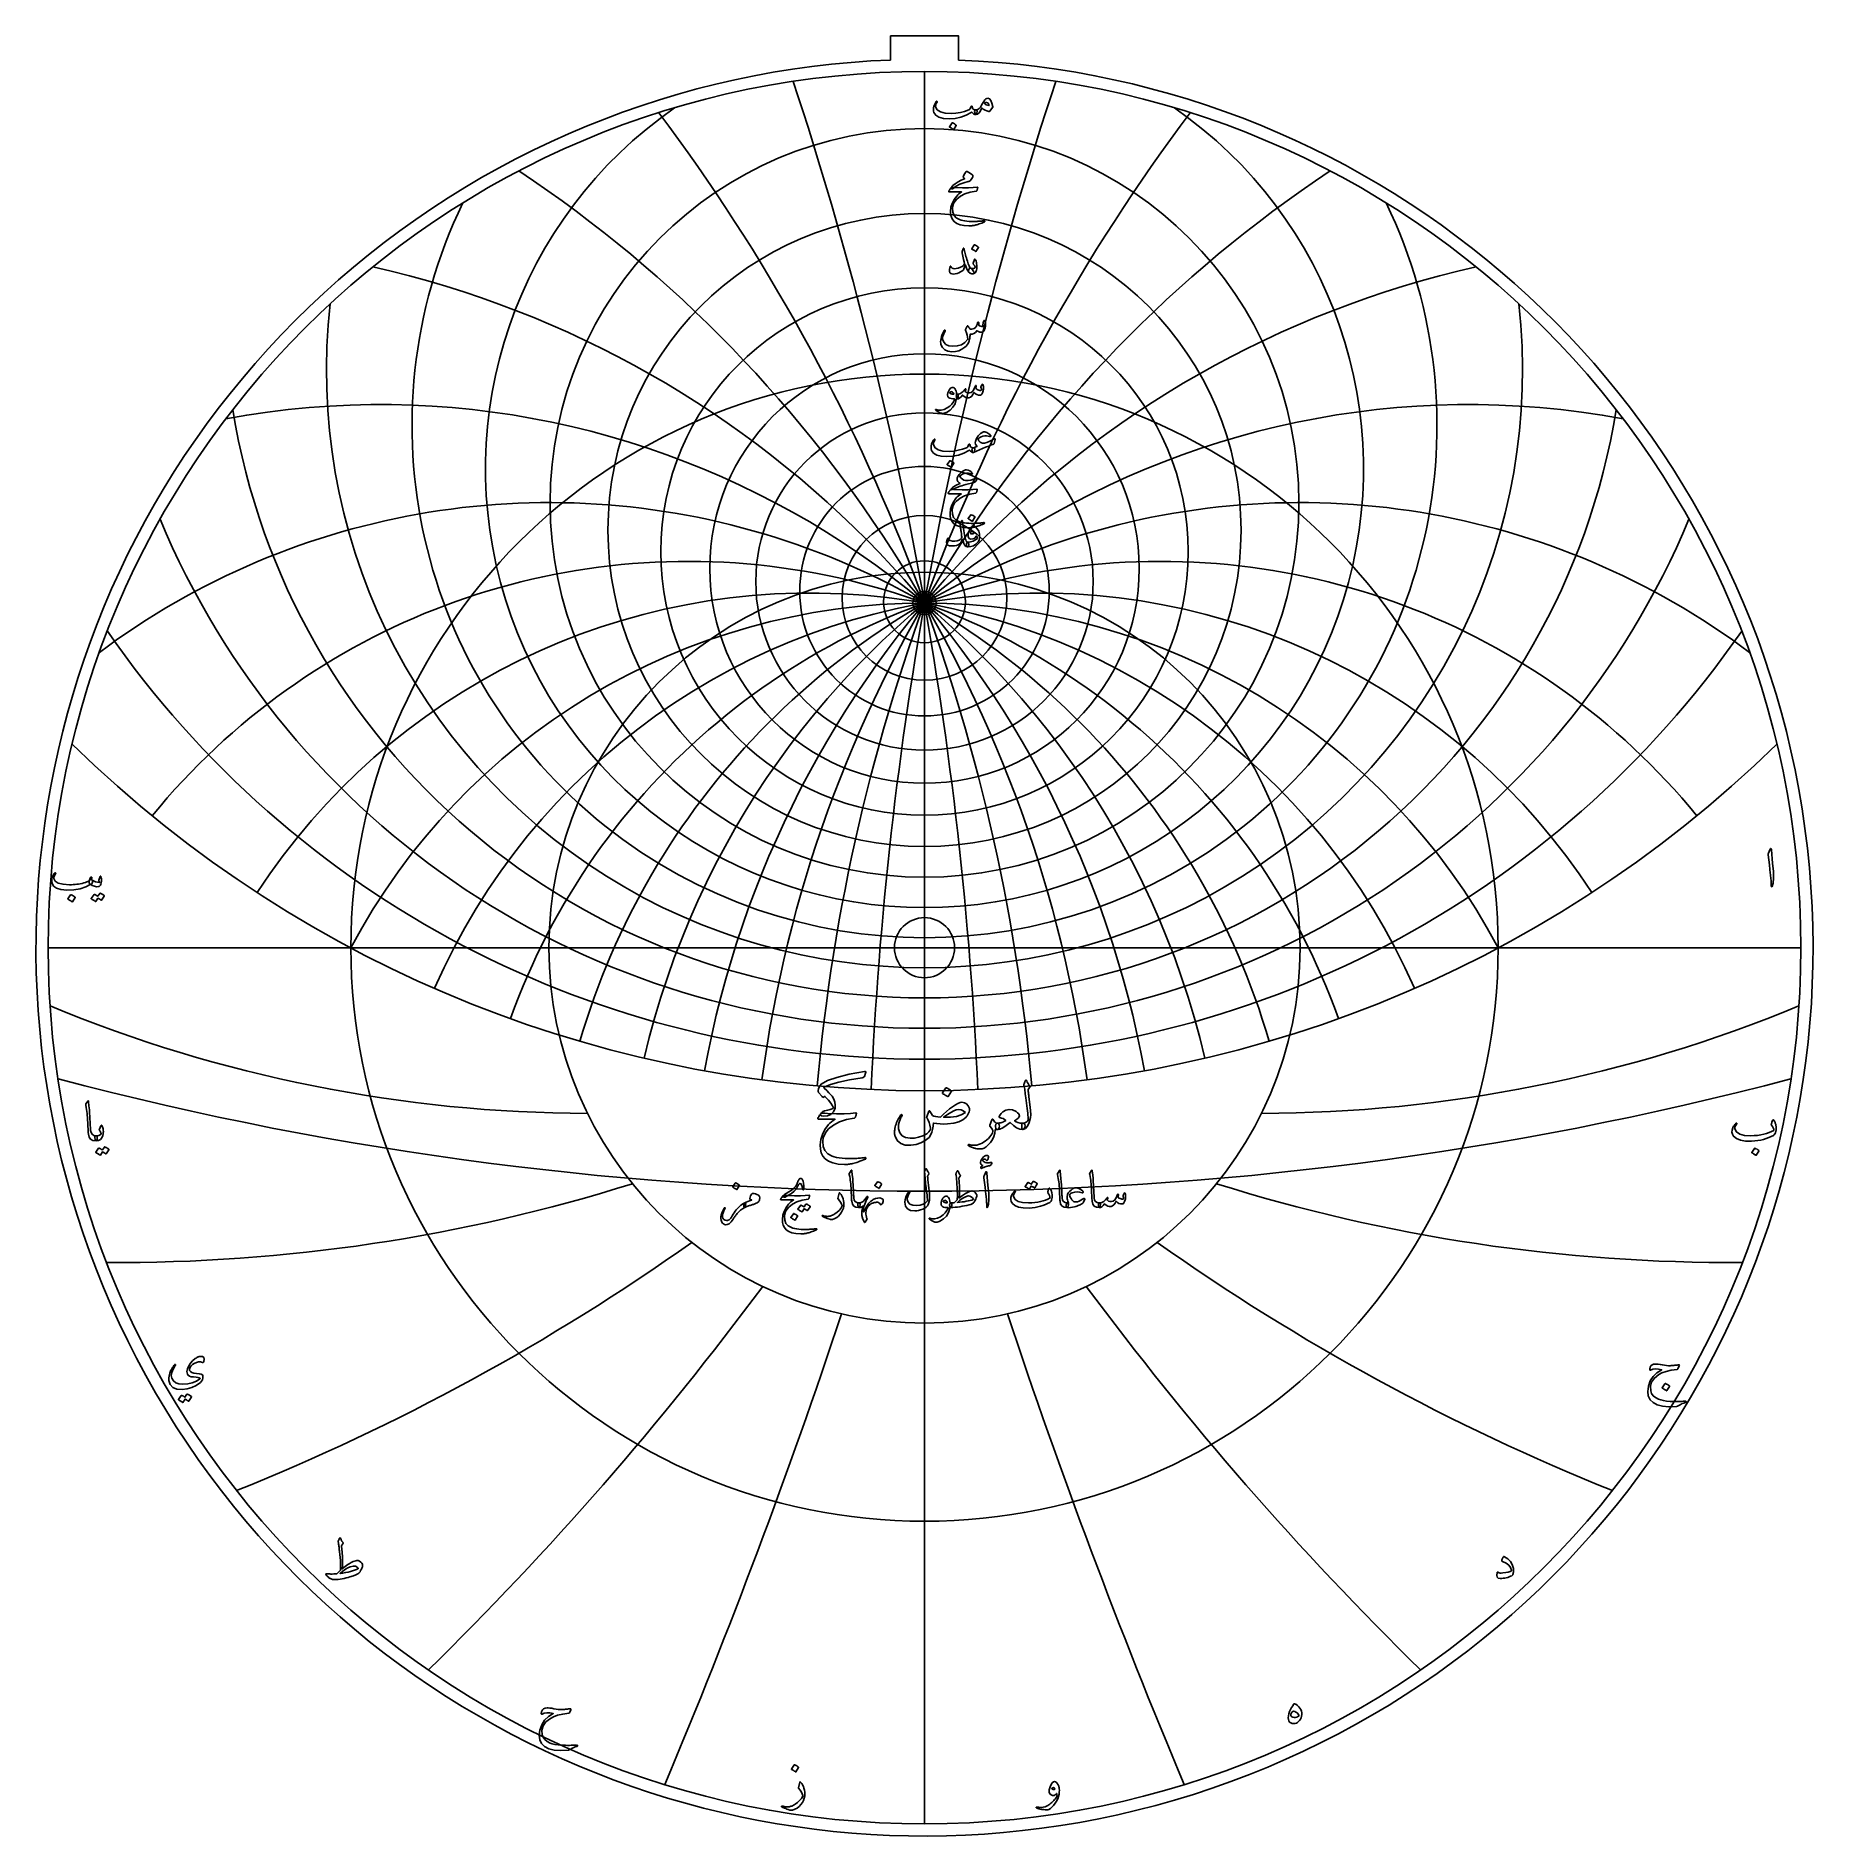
# Model space of a CAD drawing. Header units: millimetres. Extents: x -54 to 54, y -54 to 55.
import ezdxf

# ---------------------------------------------------------------- set-up
doc = ezdxf.new("R2010")
doc.units = ezdxf.units.MM
for name, color, linetype in [('CUT_INNER', 6, 'Continuous'), ('CUT_OUTER', 1, 'Continuous'), ('ENGRAVE', 7, 'Continuous'), ('ENGRAVE_FINE', 8, 'Continuous'), ('TEXT', 5, 'Continuous')]:
    doc.layers.add(name, color=color, linetype=linetype)

msp = doc.modelspace()

# ---------------------------------------------------------------- linework, layer by layer
at = {"layer": 'CUT_INNER'}
msp.add_circle((0, 0), 1.82, dxfattribs=at)
at = {"layer": 'CUT_OUTER'}
for points in [[(-2.065, 55.251), (2.065, 55.251), (2.065, 53.7952)], [(-2.065, 53.7952), (-2.065, 55.251)]]:
    msp.add_lwpolyline(points, dxfattribs=at)
for centre, radius, start, end in [((-0.0002, -0.0001), 53.835, 132.538795, 87.801477), ((-0.0008, 0.0013), 53.8334, 92.197449, 132.539354)]:
    msp.add_arc(centre, radius, start, end, dxfattribs=at)
at = {"layer": 'ENGRAVE'}
for points in [[(0, -53.1), (0, 53.1)], [(-53.1, 0), (53.1, 0)], [(0, -53.1), (0, -22.7527)]]:
    msp.add_lwpolyline(points, dxfattribs=at)
for centre, radius in [((0, 0), 53.1), ((0, 26.9542), 22.6864), ((0, 25.309), 19.1801), ((0, 24.005), 15.9803), ((0, 22.9803), 13.0134), ((0, 0), 34.7587), ((0, 22.1907), 10.2223), ((0, 21.6047), 7.5613), ((0, 21.2004), 4.9922), ((0, 20.9633), 2.4818), ((0, 0), 22.7527), ((0, 20.8851), 0.708)]:
    msp.add_circle(centre, radius, dxfattribs=at)
for centre, radius, start, end in [((0, 29.0281), 26.5975, 124.697096, 55.302904), ((0, 31.6565), 31.0498, 154.271854, 25.728146), ((0, 35.026), 36.2398, 173.680024, 6.319976), ((0, 39.4227), 42.4637, 189.241771, 350.758229), ((0, 45.3069), 50.1919, 202.661733, 337.338267), ((0, -18.4815), 39.3667, 28, 152), ((0, -18.4815), 39.3667, 28, 152), ((0, 53.4671), 60.2235, 214.698452, 325.301548), ((0, 65.3716), 74.0379, 225.764248, 314.235752), ((-20.2465, 75.5608), 85.601, 247.516102, 269.885372), ((20.2465, 75.5608), 85.601, 270.114628, 292.483898), ((-48.7796, 84.4887), 103.5662, 269.5706, 287.466016), ((48.7796, 84.4887), 103.5662, 252.533984, 270.4294), ((-91.816, 91.816), 134.4192, 291.900673, 305.322235), ((91.816, 91.816), 134.4192, 234.677765, 248.099327), ((-168.4625, 97.2619), 197.6048, 314.460694, 323.408402), ((168.4625, 97.2619), 197.6048, 216.591598, 225.539306), ((-375.5047, 100.6162), 390.3019, 337.186739, 341.660593), ((375.5047, 100.6162), 390.3019, 198.339407, 202.813261)]:
    msp.add_arc(centre, radius, start, end, dxfattribs=at)
at = {"layer": 'ENGRAVE_FINE'}
for centre, radius, start, end in [((-223.2594, -18.4815), 226.7036, 2.499232, 18.246522), ((-223.2594, -18.4815), 226.7036, 2.499232, 18.246522), ((223.2594, -18.4815), 226.7036, 161.753478, 177.500768), ((223.2594, -18.4815), 226.7036, 161.753478, 177.500768), ((-108.159, -18.4815), 115.1004, 5.034576, 36.884195), ((-108.159, -18.4815), 115.1004, 5.034576, 36.884195), ((108.159, -18.4815), 115.1004, 143.115805, 174.965424), ((108.159, -18.4815), 115.1004, 143.115805, 174.965424), ((-68.1851, -18.4815), 78.7333, 7.644186, 56.365506), ((-68.1851, -18.4815), 78.7333, 7.644186, 56.365506), ((68.1851, -18.4815), 78.7333, 123.634494, 172.355814), ((68.1851, -18.4815), 78.7333, 123.634494, 172.355814), ((-46.9154, -18.4815), 61.2437, 10.370546, 77.276782), ((-46.9154, -18.4815), 61.2437, 10.370546, 77.276782), ((46.9154, -18.4815), 61.2437, 102.723218, 169.629454), ((46.9154, -18.4815), 61.2437, 102.723218, 169.629454), ((-33.0325, -18.4815), 51.3895, 13.263275, 100.422497), ((-33.0325, -18.4815), 51.3895, 13.263275, 100.422497), ((33.0325, -18.4815), 51.3895, 79.577503, 166.736725), ((33.0325, -18.4815), 51.3895, 79.577503, 166.736725), ((-22.7284, -18.4815), 45.4567, 16.382867, 126.860016), ((-22.7284, -18.4815), 45.4567, 16.382867, 126.860016), ((22.7284, -18.4815), 45.4567, 53.139984, 163.617133), ((22.7284, -18.4815), 45.4567, 53.139984, 163.617133), ((-14.3283, -18.4815), 41.8931, 19.805939, 140.800681), ((-14.3283, -18.4815), 41.8931, 19.805939, 140.800681), ((14.3283, -18.4815), 41.8931, 39.199319, 160.194061), ((14.3283, -18.4815), 41.8931, 39.199319, 160.194061), ((-6.9414, -18.4815), 39.974, 23.632954, 146.902678), ((-6.9414, -18.4815), 39.974, 23.632954, 146.902678), ((6.9414, -18.4815), 39.974, 33.097322, 156.367046), ((6.9414, -18.4815), 39.974, 33.097322, 156.367046), ((0, 191.2698), 206.024, 255.236477, 284.763523)]:
    msp.add_arc(centre, radius, start, end, dxfattribs=at)
at = {"layer": 'TEXT'}
for points in [[(0.716, 51.2819), (0.7272, 51.2941), (0.7388, 51.2992), (0.7507, 51.2972), (0.7631, 51.2882), (0.7725, 51.2764), (0.7757, 51.2631), (0.7725, 51.2481), (0.7631, 51.2317), (0.7152, 51.1575), (0.6846, 51.0888), (0.6712, 51.0256), (0.6752, 50.9679), (0.7735, 50.7783), (0.9649, 50.646), (1.2493, 50.571), (1.6267, 50.5534), (1.9068, 50.574), (2.1755, 50.6169), (2.4328, 50.6823), (2.6787, 50.77), (2.7221, 50.7957), (2.758, 50.8352), (2.7864, 50.8884), (2.8074, 50.9553), (2.8145, 50.9744), (2.8263, 50.9875), (2.8428, 50.9948), (2.864, 50.9961), (2.8791, 50.9897), (2.8899, 50.9765), (2.8964, 50.9567), (2.8985, 50.9302), (2.9132, 50.8646), (2.9543, 50.8156), (3.0216, 50.783), (3.1152, 50.7669), (3.149, 50.7594), (3.1717, 50.7402), (3.1835, 50.7092), (3.1843, 50.6664), (3.1729, 50.5867), (3.1576, 50.5298), (3.1384, 50.4956), (3.1152, 50.4843), (3.0463, 50.4933), (2.981, 50.5204), (2.9191, 50.5655), (2.8608, 50.6287), (2.8559, 50.6313), (2.8475, 50.6295), (2.8355, 50.6234), (2.82, 50.613), (2.5272, 50.4482), (2.2076, 50.3304), (1.8614, 50.2597), (1.4885, 50.2362), (1.1439, 50.2597), (0.8761, 50.3304), (0.6854, 50.4482), (0.5715, 50.613), (0.5456, 50.7051), (0.537, 50.7991), (0.5456, 50.8951), (0.5715, 50.993), (0.6065, 51.0841), (0.6422, 51.1626), (0.6787, 51.2285), (0.716, 51.2819)], [(3.8438, 51.4829), (3.9421, 51.448), (4.0235, 51.3494), (4.0881, 51.1873), (4.1358, 50.9616), (4.1376, 50.9453), (4.1366, 50.931), (4.1329, 50.9186), (4.1264, 50.9082), (3.9537, 50.6915), (3.9417, 50.6784), (3.9278, 50.6703), (3.9119, 50.6674), (3.894, 50.6695), (3.7766, 50.7096), (3.6663, 50.7606), (3.5631, 50.8226), (3.4669, 50.8956), (3.3894, 50.7157), (3.3044, 50.5871), (3.212, 50.51), (3.1121, 50.4843), (3.1009, 50.4884), (3.0893, 50.5008), (3.0773, 50.5214), (3.065, 50.5502), (3.0459, 50.6217), (3.039, 50.679), (3.0443, 50.7221), (3.0618, 50.7512), (3.072, 50.7581), (3.0838, 50.763), (3.0971, 50.7659), (3.1121, 50.7669), (3.1835, 50.7791), (3.2534, 50.8124), (3.3217, 50.867), (3.3884, 50.9428), (3.4177, 50.9867), (3.4614, 51.0589), (3.5197, 51.1594), (3.5925, 51.2882), (3.6494, 51.3734), (3.7103, 51.4342), (3.7751, 51.4707), (3.8438, 51.4829)], [(3.6177, 51.1751), (3.6765, 51.1261), (3.7433, 51.0856), (3.8178, 51.0538), (3.9003, 51.0307), (3.8958, 51.0925), (3.8791, 51.1429), (3.8502, 51.182), (3.8092, 51.2097), (3.7619, 51.224), (3.7142, 51.223), (3.6661, 51.2067), (3.6177, 51.1751)], [(1.6675, 49.9787), (1.6714, 49.9826), (1.6769, 49.985), (1.684, 49.9857), (1.6926, 49.985), (1.7537, 49.9602), (1.8112, 49.93), (1.8652, 49.8943), (1.9156, 49.8531), (1.9205, 49.8468), (1.9227, 49.8405), (1.9221, 49.8342), (1.9187, 49.8279), (1.7711, 49.5893), (1.7656, 49.5836), (1.7586, 49.5822), (1.7499, 49.5852), (1.7397, 49.5924), (1.7309, 49.5987), (1.717, 49.6081), (1.6979, 49.6207), (1.6738, 49.6364), (1.6442, 49.6552), (1.6086, 49.6772), (1.5672, 49.7023), (1.5199, 49.7306), (1.5136, 49.7353), (1.5105, 49.74), (1.5105, 49.7447), (1.5136, 49.7494)], [(2.6504, 46.4288), (2.376, 46.3571), (2.1338, 46.2647), (1.9238, 46.1514), (1.746, 46.0174), (1.7187, 45.9968), (1.6934, 45.9852), (1.6701, 45.9827), (1.6487, 45.9891), (1.6237, 46.0188), (1.6275, 46.0606), (1.6599, 46.1145), (1.7209, 46.1807), (1.8652, 46.3004), (2.031, 46.4084), (2.2184, 46.5045), (2.4275, 46.5889), (2.3678, 46.6769), (2.3566, 46.6988), (2.3513, 46.7208), (2.3519, 46.7428), (2.3584, 46.7648), (2.4006, 46.8486), (2.4392, 46.9179), (2.4744, 46.9726), (2.506, 47.0129), (2.5262, 47.0319), (2.546, 47.0419), (2.5654, 47.0429), (2.5845, 47.0349), (2.695, 46.9724), (2.7878, 46.914), (2.863, 46.8594), (2.9205, 46.8088), (2.9317, 46.7925), (2.937, 46.7719), (2.9364, 46.7469), (2.9299, 46.7177), (2.9097, 46.672), (2.8773, 46.6164), (2.8328, 46.5511), (2.776, 46.4759), (2.7611, 46.4647), (2.7352, 46.4531), (2.6983, 46.4411), (2.6504, 46.4288)], [(1.9093, 46.0645), (2.3123, 46.0504), (2.6606, 46.0488), (2.9545, 46.0598), (3.1937, 46.0833), (3.2011, 46.0842), (3.2074, 46.0837), (3.2128, 46.0819), (3.2173, 46.0786), (3.2205, 46.0742), (3.2224, 46.0688), (3.2229, 46.0624), (3.222, 46.0551), (3.2158, 46.0264), (3.2098, 46.0001), (3.204, 45.9762), (3.1984, 45.9546), (3.193, 45.9354), (3.1878, 45.9185), (3.1828, 45.904), (3.178, 45.8918), (3.1678, 45.8724), (3.156, 45.858), (3.1427, 45.8488), (3.1278, 45.8447), (2.7651, 45.7789), (2.4495, 45.6759), (2.181, 45.5356), (1.9596, 45.3579), (1.8477, 45.2302), (1.7664, 45.0949), (1.7158, 44.9522), (1.6958, 44.8021), (1.715, 44.5664), (1.7916, 44.3742), (1.9254, 44.2256), (2.1166, 44.1206), (2.2157, 44.0888), (2.3246, 44.0625), (2.4434, 44.0417), (2.5719, 44.0264), (2.7101, 44.0164), (2.8577, 44.0115), (3.0147, 44.0117), (3.1811, 44.017), (3.2403, 44.0203), (3.2985, 44.0241), (3.3557, 44.0282), (3.412, 44.0327), (3.4668, 44.0376), (3.5199, 44.0429), (3.5712, 44.0486), (3.6208, 44.0547), (3.6359, 44.0555), (3.6467, 44.0516), (3.6532, 44.0429), (3.6553, 44.0296), (3.6542, 44.0141), (3.6506, 44.0021), (3.6447, 43.9937), (3.6365, 43.9887), (3.5478, 43.9513), (3.4638, 43.9173), (3.3845, 43.8869), (3.3099, 43.86), (3.2402, 43.8364), (3.1757, 43.816), (3.1162, 43.7988), (3.0618, 43.7846), (3.0107, 43.7742), (2.9609, 43.765), (2.9126, 43.757), (2.8655, 43.7501), (2.8197, 43.7448), (2.7749, 43.7414), (2.731, 43.7401), (2.6881, 43.7407), (2.3953, 43.7634), (2.1511, 43.8129), (1.9556, 43.889), (1.8088, 43.9919), (1.7011, 44.1204), (1.6259, 44.2706), (1.5833, 44.4423), (1.5733, 44.6357), (1.6041, 44.8755), (1.6777, 45.1083), (1.7941, 45.334), (1.9533, 45.5526), (2.0155, 45.6188), (2.086, 45.6822), (2.1647, 45.7428), (2.2516, 45.8007), (1.4917, 45.807), (1.4734, 45.8148), (1.4657, 45.829), (1.4687, 45.8494), (1.4822, 45.8761), (1.5077, 45.9149), (1.5309, 45.9499), (1.5517, 45.9809), (1.5702, 46.008), (1.5863, 46.0309), (1.6, 46.0496), (1.6114, 46.0639), (1.6204, 46.0739), (1.6408, 46.0757), (1.6958, 46.0747), (1.7853, 46.071), (1.9093, 46.0645)], [(3.0131, 42.5876), (3.0171, 42.5915), (3.0226, 42.5939), (3.0296, 42.5947), (3.0383, 42.5939), (3.0993, 42.5691), (3.1568, 42.5389), (3.2108, 42.5032), (3.2612, 42.462), (3.2661, 42.4557), (3.2683, 42.4494), (3.2677, 42.4431), (3.2644, 42.4369), (3.1168, 42.1982), (3.1113, 42.1925), (3.1042, 42.1911), (3.0956, 42.1941), (3.0854, 42.2013), (3.0765, 42.2076), (3.0626, 42.217), (3.0436, 42.2296), (3.0194, 42.2453), (2.9898, 42.2641), (2.9543, 42.2861), (2.9128, 42.3112), (2.8655, 42.3395), (2.8593, 42.3442), (2.8561, 42.3489), (2.8561, 42.3536), (2.8593, 42.3583)], [(2.4071, 42.3175), (2.4251, 42.2352), (2.4447, 42.1515), (2.4659, 42.0664), (2.4887, 41.9799), (2.513, 41.8917), (2.539, 41.8013), (2.5664, 41.7088), (2.5955, 41.6141), (2.6542, 41.4437), (2.7077, 41.3158), (2.7562, 41.2302), (2.7996, 41.187), (2.8375, 41.1613), (2.8758, 41.125), (2.9144, 41.0781), (2.9535, 41.0206), (2.9904, 40.9493), (3.0006, 40.8957), (2.9841, 40.8598), (2.9409, 40.8416), (2.8014, 40.8557), (2.6779, 40.9483), (2.5706, 41.1195), (2.4793, 41.3691), (2.4773, 41.3733), (2.4746, 41.3762), (2.471, 41.378), (2.4667, 41.3786), (2.4636, 41.378), (2.4604, 41.3762), (2.4573, 41.3733), (2.4542, 41.3691), (2.4453, 41.3287), (2.4345, 41.2859), (2.4218, 41.2408), (2.4071, 41.1933), (2.391, 41.1483), (2.3741, 41.1109), (2.3564, 41.0808), (2.338, 41.0583), (2.2716, 41.0004), (2.1888, 40.9491), (2.0895, 40.9046), (1.9737, 40.8667), (1.8559, 40.8386), (1.7539, 40.8267), (1.6675, 40.8308), (1.5969, 40.851), (1.5364, 40.9016), (1.5089, 40.9907), (1.5144, 41.1183), (1.5529, 41.2844), (1.5566, 41.2898), (1.5615, 41.2938), (1.5676, 41.2961), (1.5749, 41.2969), (1.5835, 41.2959), (1.5906, 41.293), (1.5961, 41.2881), (1.6, 41.2812), (1.6149, 41.2465), (1.6314, 41.2176), (1.6495, 41.1947), (1.6691, 41.1776), (1.7303, 41.1548), (1.8135, 41.1493), (1.9187, 41.1611), (2.0459, 41.1901), (2.1815, 41.2337), (2.2869, 41.2828), (2.3621, 41.3373), (2.4071, 41.3974), (2.4145, 41.4582), (2.4023, 41.5623), (2.3706, 41.7095), (2.3191, 41.8999), (2.2944, 42.0002), (2.2799, 42.0812), (2.2756, 42.143), (2.2814, 42.1856), (2.3411, 42.3552), (2.3476, 42.3731), (2.3545, 42.3858), (2.3617, 42.3935), (2.3694, 42.396), (2.3788, 42.3911), (2.3882, 42.3764), (2.3976, 42.3519), (2.4071, 42.3175)], [(3.0414, 41.3032), (3.023, 41.334), (3.0053, 41.3605), (2.9884, 41.3827), (2.9723, 41.4005), (2.9607, 41.4159), (2.9543, 41.4335), (2.9529, 41.4535), (2.9566, 41.4759), (3.0226, 41.7146), (3.0318, 41.7354), (3.0438, 41.7413), (3.0585, 41.7322), (3.0759, 41.7083), (3.1022, 41.6575), (3.1246, 41.596), (3.1431, 41.524), (3.1576, 41.4414), (3.166, 41.3621), (3.1694, 41.2844), (3.1676, 41.2082), (3.1607, 41.1336), (3.1495, 41.0687), (3.1348, 41.0119), (3.1166, 40.9635), (3.0948, 40.9232), (3.0679, 40.8934), (3.0312, 40.8698), (2.9847, 40.8526), (2.9284, 40.8416), (2.8706, 40.8394), (2.8169, 40.8486), (2.767, 40.8692), (2.7211, 40.9012), (2.6856, 40.9419), (2.6669, 40.9884), (2.6652, 41.0408), (2.6803, 41.0991), (2.7044, 41.1468), (2.7329, 41.1768), (2.7656, 41.1892), (2.8027, 41.1839), (2.8883, 41.1633), (2.9629, 41.1611), (3.0265, 41.1774), (3.0791, 41.2121), (3.0803, 41.2214), (3.0744, 41.2396), (3.0614, 41.2669), (3.0414, 41.3032)], [(3.5831, 37.9773), (3.5886, 37.9911), (3.5957, 38.0009), (3.6043, 38.0068), (3.6145, 38.0087), (3.6277, 38.0072), (3.6388, 38.0024), (3.6481, 37.9946), (3.6553, 37.9836), (3.6732, 37.9443), (3.686, 37.8957), (3.6936, 37.8376), (3.6962, 37.7701), (3.6893, 37.6598), (3.6687, 37.5549), (3.6343, 37.4556), (3.5862, 37.3618), (3.5698, 37.3392), (3.5517, 37.3218), (3.5321, 37.3094), (3.5109, 37.3022), (3.4341, 37.2972), (3.3515, 37.3108), (3.263, 37.3428), (3.1686, 37.3932), (3.0891, 37.2843), (2.9951, 37.2119), (2.8865, 37.176), (2.7635, 37.1765), (2.7595, 37.1103), (2.7537, 37.0466), (2.7461, 36.9855), (2.7368, 36.9269), (2.7257, 36.8705), (2.7128, 36.8158), (2.6982, 36.7629), (2.6818, 36.7118), (2.6438, 36.6195), (2.5923, 36.5343), (2.5276, 36.4562), (2.4495, 36.3852), (2.2667, 36.2635), (2.0734, 36.1779), (1.8695, 36.1285), (1.6549, 36.1151), (1.4133, 36.1479), (1.2224, 36.2337), (1.082, 36.3724), (0.9923, 36.5642), (0.9802, 36.6333), (0.9782, 36.7149), (0.9865, 36.8091), (1.0049, 36.9159), (1.0345, 37.0329), (1.0763, 37.1546), (1.1303, 37.281), (1.1965, 37.4121), (1.2018, 37.4203), (1.2082, 37.4262), (1.2159, 37.4297), (1.2247, 37.4309), (1.2336, 37.4301), (1.2412, 37.4278), (1.2477, 37.4238), (1.253, 37.4183), (1.2565, 37.4103), (1.2577, 37.4019), (1.2565, 37.393), (1.253, 37.3838), (1.169, 37.2093), (1.1148, 37.0658), (1.0905, 36.9534), (1.096, 36.8719), (1.1753, 36.6923), (1.3001, 36.5618), (1.4705, 36.4804), (1.6864, 36.448), (1.9882, 36.4672), (2.2438, 36.5438), (2.453, 36.6776), (2.6159, 36.8688), (2.6153, 36.9948), (2.5947, 37.1279), (2.5541, 37.268), (2.4934, 37.4152), (2.4858, 37.4301), (2.4816, 37.4435), (2.4811, 37.4552), (2.484, 37.4654), (2.5009, 37.5005), (2.517, 37.5334), (2.5323, 37.5641), (2.5468, 37.5926), (2.5605, 37.6186), (2.5735, 37.6417), (2.5857, 37.6618), (2.597, 37.679), (2.6035, 37.6863), (2.6104, 37.6892), (2.6177, 37.6878), (2.6253, 37.6821), (2.6292, 37.6778), (2.6347, 37.6711), (2.6418, 37.6621), (2.6504, 37.6507), (2.6602, 37.637), (2.6708, 37.6209), (2.6822, 37.6024), (2.6944, 37.5816), (2.7191, 37.5416), (2.7399, 37.5126), (2.7568, 37.4945), (2.7698, 37.4874), (2.8514, 37.4806), (2.9331, 37.4945), (3.0147, 37.5292), (3.0964, 37.5848), (3.126, 37.6217), (3.1552, 37.6821), (3.1841, 37.7661), (3.2125, 37.8737), (3.2153, 37.8839), (3.2204, 37.8925), (3.2279, 37.8996), (3.2377, 37.9051), (3.2469, 37.9086), (3.2557, 37.9098), (3.2642, 37.9086), (3.2722, 37.9051), (3.2842, 37.8855), (3.2887, 37.8486), (3.2858, 37.7944), (3.2754, 37.723), (3.3388, 37.6841), (3.4065, 37.6586), (3.4785, 37.6464), (3.5548, 37.6476), (3.5539, 37.6706), (3.5509, 37.6892), (3.546, 37.7035), (3.5391, 37.7135), (3.5313, 37.723), (3.5266, 37.7324), (3.525, 37.7418), (3.5266, 37.7512)], [(1.9234, 33.2222), (1.8498, 32.9637), (1.7264, 32.7472), (1.5531, 32.5727), (1.3299, 32.4402), (1.2987, 32.4268), (1.2679, 32.4147), (1.2375, 32.404), (1.2075, 32.3947), (1.178, 32.3869), (1.1494, 32.381), (1.1215, 32.3767), (1.0944, 32.3743), (1.0269, 32.3839), (0.9374, 32.419), (0.8259, 32.4797), (0.6924, 32.5658), (0.6781, 32.5782), (0.6697, 32.5902), (0.6671, 32.6018), (0.6705, 32.6129), (0.6779, 32.6216), (0.6877, 32.6255), (0.6999, 32.6247), (0.7144, 32.6192), (0.8532, 32.5743), (1.0088, 32.5745), (1.1814, 32.6198), (1.3708, 32.7103), (1.5254, 32.8153), (1.6534, 32.9388), (1.7547, 33.0807), (1.8292, 33.241), (1.8286, 33.2467), (1.8269, 33.2512), (1.8239, 33.2546), (1.8198, 33.2567), (1.7117, 33.263), (1.6196, 33.2756), (1.5437, 33.2944), (1.4838, 33.3195), (1.4375, 33.3584), (1.4084, 33.4122), (1.3967, 33.4809), (1.4022, 33.5645), (1.4039, 33.5756), (1.4061, 33.5868), (1.4086, 33.5983), (1.4116, 33.61), (1.4149, 33.6221), (1.4186, 33.6347), (1.4228, 33.648), (1.4273, 33.6618), (1.4642, 33.7515), (1.5089, 33.8259), (1.5615, 33.885), (1.622, 33.9287), (1.6838, 33.9527), (1.7405, 33.9523), (1.7921, 33.9276), (1.8387, 33.8785), (1.8793, 33.8102), (1.9101, 33.7309), (1.9311, 33.6406), (1.9423, 33.5393), (1.9485, 33.5394), (1.9545, 33.5397), (1.9602, 33.5402), (1.9658, 33.5409), (1.9714, 33.5416), (1.9772, 33.5421), (1.9832, 33.5424), (1.9894, 33.5425), (2.0106, 33.538), (2.0271, 33.5244), (2.0389, 33.5019), (2.0459, 33.4703), (2.0489, 33.4355), (2.0483, 33.4004), (2.0442, 33.3649), (2.0365, 33.3289), (2.0265, 33.2973), (2.0153, 33.2748), (2.0029, 33.2612), (1.9894, 33.2567), (1.9297, 33.2567), (1.9293, 33.251), (1.9282, 33.2434), (1.9262, 33.2337), (1.9234, 33.2222)], [(3.5093, 34.1517), (3.5162, 34.1564), (3.5242, 34.1548), (3.5335, 34.147), (3.5439, 34.1329), (3.555, 34.1089), (3.5635, 34.0748), (3.5692, 34.0304), (3.5721, 33.9758), (3.5731, 33.9138), (3.5698, 33.8534), (3.5621, 33.7945), (3.5501, 33.7372), (3.5152, 33.6257), (3.4763, 33.5456), (3.4336, 33.4969), (3.3868, 33.4797), (3.2763, 33.4861), (3.1741, 33.515), (3.0801, 33.5662), (2.9943, 33.6398), (2.9354, 33.5238), (2.8655, 33.4334), (2.7847, 33.3684), (2.6928, 33.3289), (2.5965, 33.3203), (2.4989, 33.3446), (2.4002, 33.4019), (2.3003, 33.4922), (2.2194, 33.3892), (2.1401, 33.3156), (2.0624, 33.2714), (1.9863, 33.2567), (1.9709, 33.2653), (1.9564, 33.2913), (1.9427, 33.3344), (1.9297, 33.3949), (1.925, 33.4546), (1.9329, 33.4985), (1.9533, 33.5268), (1.9863, 33.5393), (2.1311, 33.5721), (2.2579, 33.6359), (2.3666, 33.7307), (2.4573, 33.8565), (2.4622, 33.8634), (2.4675, 33.8683), (2.4732, 33.8712), (2.4793, 33.8722), (2.4867, 33.8714), (2.4934, 33.8691), (2.4993, 33.8651), (2.5044, 33.8597), (2.5074, 33.8428), (2.5005, 33.8141), (2.4838, 33.7737), (2.4573, 33.7215), (2.492, 33.6812), (2.546, 33.6516), (2.6192, 33.6326), (2.7117, 33.6241), (2.8269, 33.6483), (2.9276, 33.727), (3.0137, 33.8602), (3.0854, 34.0481), (3.0889, 34.0577), (3.0932, 34.0646), (3.0983, 34.0687), (3.1042, 34.0701), (3.113, 34.0693), (3.1207, 34.0669), (3.1272, 34.063), (3.1325, 34.0575), (3.1364, 34.0496), (3.1388, 34.0418), (3.1395, 34.0339), (3.1388, 34.0261), (3.1073, 33.8942), (3.1441, 33.8616), (3.1882, 33.833), (3.2398, 33.8082), (3.2989, 33.7874), (3.3564, 33.7739), (3.4002, 33.7709), (3.4302, 33.7786), (3.4465, 33.7968), (3.4518, 33.8247), (3.4489, 33.8644), (3.4377, 33.9158), (3.4182, 33.979), (3.4216, 33.9968), (3.4379, 34.0316), (3.4671, 34.0832), (3.5093, 34.1517)], [(1.7727, 33.5739), (1.7397, 33.6314), (1.7036, 33.672), (1.6644, 33.6958), (1.622, 33.7026), (1.5967, 33.696), (1.5741, 33.6854), (1.5543, 33.6708), (1.5372, 33.6524), (1.5317, 33.6426), (1.5309, 33.632), (1.5348, 33.6206), (1.5435, 33.6084), (1.5759, 33.58), (1.6228, 33.5605), (1.6842, 33.5501), (1.7602, 33.5488), (1.768, 33.5503), (1.7727, 33.555), (1.7743, 33.5629), (1.7727, 33.5739)], [(0.5778, 30.8074), (0.589, 30.8195), (0.6006, 30.8246), (0.6126, 30.8227), (0.6249, 30.8136), (0.6343, 30.8019), (0.6375, 30.7885), (0.6343, 30.7736), (0.6249, 30.7571), (0.577, 30.6829), (0.5464, 30.6142), (0.5331, 30.551), (0.537, 30.4933), (0.6353, 30.3037), (0.8267, 30.1714), (1.1111, 30.0965), (1.4885, 30.0788), (1.7686, 30.0994), (2.0373, 30.1424), (2.2946, 30.2077), (2.5405, 30.2955), (2.5839, 30.3212), (2.6198, 30.3606), (2.6483, 30.4138), (2.6693, 30.4808), (2.6763, 30.4998), (2.6881, 30.5129), (2.7046, 30.5202), (2.7258, 30.5216), (2.7409, 30.5151), (2.7517, 30.502), (2.7582, 30.4821), (2.7603, 30.4556), (2.7751, 30.3901), (2.8161, 30.341), (2.8834, 30.3084), (2.977, 30.2923), (3.0108, 30.2849), (3.0336, 30.2656), (3.0453, 30.2346), (3.0461, 30.1918), (3.0347, 30.1122), (3.0194, 30.0552), (3.0002, 30.0211), (2.977, 30.0097), (2.9081, 30.0187), (2.8428, 30.0458), (2.781, 30.091), (2.7227, 30.1542), (2.7178, 30.1567), (2.7093, 30.155), (2.6973, 30.1489), (2.6818, 30.1385), (2.389, 29.9736), (2.0695, 29.8558), (1.7233, 29.7852), (1.3503, 29.7616), (1.0057, 29.7852), (0.738, 29.8558), (0.5472, 29.9736), (0.4334, 30.1385), (0.4075, 30.2305), (0.3988, 30.3245), (0.4075, 30.4205), (0.4334, 30.5184), (0.4683, 30.6095), (0.504, 30.688), (0.5405, 30.754), (0.5778, 30.8074)], [(4.274, 30.7979), (4.2112, 30.5467), (4.2041, 30.5345), (4.1923, 30.5232), (4.1758, 30.5126), (4.1546, 30.5027), (4.1076, 30.4862), (4.0577, 30.4678), (4.0048, 30.4477), (3.949, 30.4258), (3.8902, 30.4023), (3.8284, 30.3775), (3.7638, 30.3513), (3.6962, 30.3237), (2.9739, 30.0097), (2.9409, 30.017), (2.9142, 30.0388), (2.8938, 30.0751), (2.8797, 30.1259), (2.8773, 30.1799), (2.8922, 30.2256), (2.9244, 30.2631), (2.9739, 30.2923), (2.9801, 30.2952), (2.9923, 30.3006), (3.0107, 30.3085), (3.0351, 30.319), (3.0654, 30.3319), (3.1015, 30.3469), (3.1432, 30.3641), (3.1906, 30.3834), (3.1295, 30.446), (3.0909, 30.5145), (3.0746, 30.5889), (3.0807, 30.6692), (3.1411, 30.8601), (3.244, 31.0217), (3.3892, 31.1538), (3.5768, 31.2564), (3.6178, 31.266), (3.6655, 31.2635), (3.7199, 31.2488), (3.7809, 31.2219), (3.8443, 31.1852), (3.9026, 31.1442), (3.9558, 31.0988), (4.0039, 31.0492), (4.0175, 31.0309), (4.0235, 31.0138), (4.0222, 30.9979), (4.0133, 30.9832), (4, 30.9718), (3.9851, 30.9659), (3.9686, 30.9655), (3.9505, 30.9706), (3.8565, 31.0003), (3.7566, 31.0138), (3.6508, 31.0113), (3.5391, 30.9926), (3.4381, 30.9624), (3.3578, 30.922), (3.2983, 30.8713), (3.2597, 30.8105), (3.2557, 30.7834), (3.2659, 30.7524), (3.2903, 30.7175), (3.3287, 30.6786), (3.3727, 30.6433), (3.4167, 30.6158), (3.4606, 30.5962), (3.5046, 30.5844), (3.6363, 30.5811), (3.777, 30.6087), (3.9268, 30.6674), (4.0856, 30.7571), (4.1026, 30.7679), (4.1193, 30.7783), (4.1356, 30.7883), (4.1515, 30.7979), (4.1668, 30.807), (4.1813, 30.8152), (4.1951, 30.8227), (4.208, 30.8293), (4.2439, 30.8462), (4.2669, 30.8466), (4.2769, 30.8305), (4.274, 30.7979)], [(1.5293, 29.5041), (1.5333, 29.508), (1.5388, 29.5104), (1.5458, 29.5112), (1.5545, 29.5104), (1.6155, 29.4857), (1.673, 29.4554), (1.727, 29.4197), (1.7774, 29.3785), (1.7823, 29.3722), (1.7845, 29.3659), (1.7839, 29.3597), (1.7806, 29.3534), (1.633, 29.1147), (1.6275, 29.109), (1.6204, 29.1077), (1.6118, 29.1106), (1.6016, 29.1179), (1.5927, 29.1241), (1.5788, 29.1336), (1.5598, 29.1461), (1.5356, 29.1618), (1.506, 29.1807), (1.4705, 29.2026), (1.429, 29.2278), (1.3817, 29.256), (1.3755, 29.2607), (1.3723, 29.2655), (1.3723, 29.2702), (1.3755, 29.2749)], [(3.1859, 28.4557), (3.1884, 28.4335), (3.1741, 28.3921), (3.1429, 28.3314), (3.0948, 28.2516), (3.0846, 28.2386), (3.0728, 28.228), (3.0595, 28.2198), (3.0445, 28.2139), (2.8436, 28.1585), (2.6646, 28.1087), (2.5075, 28.0643), (2.3725, 28.0255), (2.2595, 27.9923), (2.1684, 27.965), (2.0993, 27.9436), (2.0522, 27.9281), (1.6722, 27.7585), (1.6455, 27.7566), (1.6251, 27.7601), (1.611, 27.7691), (1.6031, 27.7837), (1.6029, 27.789), (1.6055, 27.7954), (1.6108, 27.8031), (1.6188, 27.8119), (1.6962, 27.8845), (1.812, 27.9611), (1.9662, 28.0416), (2.159, 28.1259), (2.1066, 28.1707), (2.0624, 28.2139), (2.0265, 28.2555), (1.9988, 28.2955), (1.9817, 28.3393), (1.9776, 28.3921), (1.9865, 28.4539), (2.0082, 28.5248), (2.0436, 28.5986), (2.093, 28.6724), (2.1566, 28.7462), (2.2343, 28.82), (2.3189, 28.8837), (2.4, 28.9275), (2.4775, 28.9513), (2.5515, 28.955), (2.6518, 28.9348), (2.7423, 28.893), (2.823, 28.8296), (2.8938, 28.7446), (2.9001, 28.734), (2.9032, 28.7242), (2.9032, 28.7152), (2.9001, 28.7069), (2.8932, 28.6993), (2.8852, 28.6951), (2.8759, 28.6945), (2.8655, 28.6975), (2.8193, 28.7122), (2.7749, 28.725), (2.7322, 28.7358), (2.6913, 28.7446), (2.6523, 28.7513), (2.6155, 28.7556), (2.5809, 28.7575), (2.5484, 28.7572), (2.4131, 28.7413), (2.2995, 28.703), (2.2075, 28.6423), (2.137, 28.5593), (2.212, 28.4606), (2.2956, 28.3874), (2.3878, 28.3397), (2.4887, 28.3175), (2.6389, 28.3159), (2.8004, 28.3395), (2.9733, 28.3882), (3.1576, 28.462), (3.1652, 28.4639), (3.1725, 28.4635), (3.1794, 28.4608), (3.1859, 28.4557)], [(1.8826, 27.768), (2.2856, 27.7538), (2.6339, 27.7523), (2.9278, 27.7632), (3.167, 27.7868), (3.1744, 27.7877), (3.1808, 27.7872), (3.1862, 27.7853), (3.1906, 27.7821), (3.1938, 27.7777), (3.1957, 27.7723), (3.1962, 27.7659), (3.1953, 27.7585), (3.1891, 27.7299), (3.1831, 27.7036), (3.1773, 27.6796), (3.1717, 27.658), (3.1663, 27.6388), (3.1611, 27.6219), (3.1561, 27.6074), (3.1513, 27.5952), (3.1411, 27.5758), (3.1293, 27.5615), (3.116, 27.5523), (3.1011, 27.5481), (2.7384, 27.4824), (2.4228, 27.3793), (2.1543, 27.239), (1.9329, 27.0614), (1.821, 26.9336), (1.7397, 26.7984), (1.6891, 26.6557), (1.6691, 26.5055), (1.6883, 26.2698), (1.7649, 26.0777), (1.8987, 25.9291), (2.0899, 25.8241), (2.189, 25.7923), (2.2979, 25.766), (2.4167, 25.7452), (2.5452, 25.7299), (2.6834, 25.7199), (2.831, 25.715), (2.988, 25.7152), (3.1545, 25.7205), (3.2136, 25.7238), (3.2718, 25.7275), (3.329, 25.7316), (3.3853, 25.7362), (3.4401, 25.7411), (3.4932, 25.7464), (3.5445, 25.7521), (3.5941, 25.7581), (3.6092, 25.7589), (3.62, 25.755), (3.6265, 25.7464), (3.6286, 25.733), (3.6275, 25.7175), (3.6239, 25.7055), (3.618, 25.6971), (3.6098, 25.6922), (3.5211, 25.6547), (3.4371, 25.6208), (3.3578, 25.5903), (3.2832, 25.5634), (3.2135, 25.5399), (3.149, 25.5195), (3.0895, 25.5022), (3.0351, 25.4881), (2.984, 25.4777), (2.9342, 25.4685), (2.8859, 25.4604), (2.8389, 25.4535), (2.793, 25.4482), (2.7482, 25.4449), (2.7043, 25.4435), (2.6614, 25.4441), (2.3686, 25.4669), (2.1244, 25.5163), (1.9289, 25.5925), (1.7821, 25.6953), (1.6744, 25.8239), (1.5992, 25.974), (1.5566, 26.1458), (1.5466, 26.3391), (1.5774, 26.5789), (1.651, 26.8117), (1.7674, 27.0374), (1.9266, 27.2561), (1.9888, 27.3222), (2.0593, 27.3856), (2.138, 27.4463), (2.2249, 27.5042), (1.465, 27.5104), (1.4467, 27.5183), (1.4391, 27.5324), (1.442, 27.5528), (1.4555, 27.5795), (1.4811, 27.6184), (1.5042, 27.6533), (1.525, 27.6843), (1.5435, 27.7114), (1.5596, 27.7344), (1.5733, 27.753), (1.5847, 27.7674), (1.5937, 27.7774), (1.6141, 27.7791), (1.6691, 27.7782), (1.7586, 27.7744), (1.8826, 27.768)], [(2.8074, 26.2357), (2.8114, 26.2397), (2.8169, 26.242), (2.8239, 26.2428), (2.8326, 26.242), (2.8936, 26.2173), (2.9511, 26.1871), (3.0051, 26.1513), (3.0555, 26.1101), (3.0604, 26.1038), (3.0626, 26.0976), (3.062, 26.0913), (3.0587, 26.085), (2.9111, 25.8463), (2.9056, 25.8406), (2.8985, 25.8393), (2.8899, 25.8422), (2.8797, 25.8495), (2.8708, 25.8558), (2.8569, 25.8652), (2.8379, 25.8777), (2.8137, 25.8934), (2.7841, 25.9123), (2.7486, 25.9343), (2.7072, 25.9594), (2.6599, 25.9877), (2.6536, 25.9924), (2.6504, 25.9971), (2.6504, 26.0018), (2.6536, 26.0065)], [(2.6127, 24.5714), (2.6355, 24.5604), (2.6536, 24.5431), (2.6669, 24.5196), (2.6756, 24.4897), (2.6812, 24.4528), (2.6826, 24.4175), (2.6797, 24.3837), (2.6724, 24.3515), (2.6616, 24.3241), (2.6481, 24.3044), (2.6318, 24.2927), (2.6127, 24.2887), (2.5187, 24.3148), (2.4408, 24.3806), (2.379, 24.486), (2.3333, 24.631), (2.3274, 24.6561), (2.3223, 24.6777), (2.318, 24.6961), (2.3144, 24.7111), (2.3117, 24.7228), (2.3097, 24.7311), (2.3085, 24.7361), (2.3081, 24.7378), (2.3034, 24.747), (2.2987, 24.7496), (2.294, 24.7455), (2.2893, 24.7347), (2.2359, 24.6142), (2.1762, 24.5196), (2.1103, 24.4509), (2.0381, 24.4081), (1.9333, 24.3751), (1.8104, 24.3547), (1.6695, 24.3468), (1.5105, 24.3515), (1.4043, 24.3843), (1.3464, 24.4638), (1.3368, 24.59), (1.3755, 24.7629), (1.3843, 24.7837), (1.3951, 24.799), (1.4078, 24.8089), (1.4226, 24.8132), (1.4371, 24.8118), (1.4493, 24.8045), (1.4591, 24.7914), (1.4665, 24.7723), (1.4824, 24.7317), (1.5019, 24.7009), (1.5248, 24.6799), (1.5513, 24.6687), (1.6999, 24.6459), (1.841, 24.6436), (1.9747, 24.6617), (2.1009, 24.7001), (2.1556, 24.7288), (2.2006, 24.7676), (2.2357, 24.8167), (2.261, 24.876), (2.2595, 24.904), (2.2516, 24.9694), (2.2375, 25.0721), (2.2171, 25.212), (2.2067, 25.2869), (2.1974, 25.3545), (2.1894, 25.4148), (2.1825, 25.4679), (2.1766, 25.5134), (2.1715, 25.5508), (2.1672, 25.5801), (2.1637, 25.6014), (2.1607, 25.634), (2.1613, 25.6626), (2.1654, 25.6874), (2.1731, 25.7082), (2.1853, 25.734), (2.1967, 25.758), (2.2073, 25.7803), (2.2171, 25.8008), (2.2259, 25.8195), (2.2336, 25.8365), (2.24, 25.8517), (2.2453, 25.8652), (2.2508, 25.876), (2.2579, 25.8832), (2.2665, 25.887), (2.2767, 25.8872), (2.2879, 25.8828), (2.2964, 25.8762), (2.3021, 25.8671), (2.305, 25.8558), (2.3241, 25.6951), (2.3439, 25.5429), (2.3642, 25.3991), (2.3851, 25.2638), (2.4064, 25.1369), (2.4279, 25.0185), (2.4495, 24.9085), (2.4714, 24.8069), (2.4979, 24.7121), (2.5303, 24.6412), (2.5686, 24.5943), (2.6127, 24.5714)], [(2.9739, 25.5731), (2.9955, 25.57), (3.0194, 25.5606), (3.0457, 25.5449), (3.0744, 25.5229), (3.197, 25.3922), (3.2824, 25.245), (3.3305, 25.0813), (3.3413, 24.9011), (3.3317, 24.8073), (3.3123, 24.7237), (3.283, 24.6503), (3.244, 24.5871), (3.1174, 24.4565), (2.97, 24.3633), (2.8018, 24.3074), (2.6127, 24.2887), (2.5937, 24.2933), (2.5774, 24.3068), (2.5639, 24.3294), (2.5531, 24.361), (2.5491, 24.3784), (2.5464, 24.3963), (2.5451, 24.4145), (2.5452, 24.4332), (2.5463, 24.4516), (2.548, 24.4693), (2.5502, 24.4862), (2.5531, 24.5023), (2.5615, 24.5301), (2.5743, 24.551), (2.5914, 24.5647), (2.6127, 24.5714), (2.7968, 24.5961), (2.9566, 24.642), (3.092, 24.7091), (3.2031, 24.7975), (3.1978, 24.8416), (3.1914, 24.8768), (3.1837, 24.9029), (3.1749, 24.9199), (3.1643, 24.9347), (3.1545, 24.9443), (3.1454, 24.9488), (3.1372, 24.9482), (3.1315, 24.9462), (3.127, 24.9435), (3.1236, 24.94), (3.1215, 24.9356), (3.0913, 24.8736), (3.054, 24.8257), (3.0096, 24.792), (2.9582, 24.7723), (2.8088, 24.7608), (2.7062, 24.8014), (2.6502, 24.8942), (2.641, 25.0393), (2.6536, 25.1225), (2.6787, 25.2089), (2.7164, 25.2984), (2.7666, 25.391), (2.8196, 25.4707), (2.8718, 25.5276), (2.9232, 25.5617), (2.9739, 25.5731)], [(2.8703, 25.234), (2.839, 25.2251), (2.8145, 25.2018), (2.7967, 25.1639), (2.7855, 25.1115), (2.7857, 25.1033), (2.7863, 25.0974), (2.7872, 25.0938), (2.7886, 25.0927), (2.8202, 25.085), (2.8522, 25.0809), (2.8846, 25.0803), (2.9174, 25.0832), (2.9462, 25.0893), (2.97, 25.0982), (2.9886, 25.1097), (3.0021, 25.1241), (2.9668, 25.1745), (2.9331, 25.2096), (2.9009, 25.2295), (2.8703, 25.234)], [(51.2204, 5.9306), (51.2524, 5.9926), (51.2782, 6.0144), (51.2977, 5.9959), (51.3109, 5.9373), (51.3879, 5.1166), (51.4337, 4.6129), (51.444, 4.2106), (51.4187, 3.9095), (51.3578, 3.7098), (51.3467, 3.6935), (51.3368, 3.6847), (51.3282, 3.6834), (51.3209, 3.6897), (51.315, 3.6995), (51.3109, 3.7123), (51.3083, 3.728), (51.3075, 3.7466), (51.3075, 3.8917), (51.3008, 4.0456), (51.2874, 4.2083), (51.2673, 4.3797), (51.2629, 4.4245), (51.2497, 4.5455), (51.2277, 4.7427), (51.197, 5.0162), (51.1233, 5.6225), (51.1216, 5.6547), (51.1233, 5.6844), (51.1283, 5.7116), (51.1367, 5.7363)], [(-50.4667, 4.1285), (-50.4635, 4.1268), (-50.4605, 4.1251), (-50.4576, 4.1235), (-50.455, 4.1218), (-50.4524, 4.1199), (-50.4496, 4.1176), (-50.4465, 4.1149), (-50.4433, 4.1117), (-50.4163, 4.0799), (-50.4056, 4.0347), (-50.4113, 3.9761), (-50.4332, 3.9041), (-50.4535, 3.8603), (-50.4743, 3.8329), (-50.4954, 3.8218), (-50.517, 3.827), (-50.5279, 3.8323), (-50.5371, 3.8346), (-50.5446, 3.8339), (-50.5505, 3.8304), (-50.8252, 3.6801), (-51.1534, 3.5741), (-51.5353, 3.5126), (-51.9707, 3.4954), (-52.3229, 3.5256), (-52.5888, 3.6059), (-52.7684, 3.7366), (-52.8618, 3.9175), (-52.8762, 4.0029), (-52.8793, 4.0883), (-52.8712, 4.1737), (-52.8517, 4.2591), (-52.8251, 4.3347), (-52.7923, 4.404), (-52.7531, 4.467), (-52.7077, 4.5238), (-52.6991, 4.5309), (-52.6901, 4.5355), (-52.6807, 4.5376), (-52.6708, 4.5372), (-52.6616, 4.5332), (-52.6541, 4.5279), (-52.6482, 4.5215), (-52.644, 4.5137), (-52.6421, 4.5062), (-52.6432, 4.497), (-52.6472, 4.4861), (-52.6541, 4.4735), (-52.7026, 4.4023), (-52.7345, 4.3328), (-52.7495, 4.265), (-52.7479, 4.1988), (-52.6683, 4.033), (-52.4832, 3.9141), (-52.1927, 3.8421), (-51.7966, 3.817), (-51.6878, 3.8186), (-51.5793, 3.8237), (-51.4709, 3.832), (-51.3628, 3.8438), (-51.2555, 3.8588), (-51.1497, 3.8773), (-51.0453, 3.899), (-50.9424, 3.9242), (-50.8425, 3.9526), (-50.7607, 3.9811), (-50.6968, 4.0096), (-50.651, 4.0381), (-50.6333, 4.0531), (-50.6171, 4.0715), (-50.6023, 4.0933), (-50.589, 4.1184), (-50.5765, 4.1465), (-50.5643, 4.1771), (-50.5523, 4.2101), (-50.5404, 4.2457), (-50.5358, 4.2566), (-50.5287, 4.2658), (-50.5191, 4.2734), (-50.5069, 4.2792), (-50.494, 4.2824), (-50.4818, 4.2817), (-50.4705, 4.2773), (-50.46, 4.2692), (-50.4517, 4.2579), (-50.4466, 4.2441), (-50.445, 4.2277), (-50.4466, 4.2089)], [(-50.5672, 3.8605), (-50.6037, 3.8951), (-50.6225, 3.9384), (-50.6238, 3.9905), (-50.6074, 4.0515), (-50.572, 4.1061), (-50.5396, 4.1394), (-50.5101, 4.1513), (-50.4835, 4.1419), (-50.3579, 4.0588), (-50.2323, 4.0004), (-50.1066, 3.9667), (-49.981, 3.9577), (-49.9766, 3.9585), (-49.9735, 3.961), (-49.9716, 3.9652), (-49.971, 3.9711), (-49.9741, 3.9822), (-49.9835, 3.9987), (-49.9992, 4.0207), (-50.0212, 4.0481), (-50.0254, 4.0565), (-50.0279, 4.0649), (-50.0288, 4.0732), (-50.0279, 4.0816), (-49.9475, 4.3127), (-49.9438, 4.3215), (-49.9392, 4.3278), (-49.9337, 4.3316), (-49.9274, 4.3328), (-49.9212, 4.3318), (-49.9157, 4.3286), (-49.9111, 4.3234), (-49.9073, 4.3161), (-49.8822, 4.2409), (-49.8671, 4.1662), (-49.8621, 4.0919), (-49.8671, 4.018), (-49.8835, 3.926), (-49.9057, 3.8513), (-49.9337, 3.7937), (-49.9676, 3.7533), (-49.9934, 3.7311), (-50.017, 3.7148), (-50.0386, 3.7043), (-50.0581, 3.6997), (-50.1703, 3.6972), (-50.2926, 3.7232), (-50.4249, 3.7776), (-50.5672, 3.8605)], [(-49.971, 3.2911), (-49.9668, 3.2953), (-49.9609, 3.2978), (-49.9534, 3.2986), (-49.9442, 3.2978), (-49.9112, 3.2854), (-49.8793, 3.2718), (-49.8484, 3.2569), (-49.8186, 3.2408), (-49.7896, 3.2232), (-49.7612, 3.204), (-49.7335, 3.183), (-49.7064, 3.1604), (-49.7011, 3.1535), (-49.6988, 3.1462), (-49.6995, 3.1385), (-49.703, 3.1303), (-49.8638, 2.8757), (-49.8682, 2.8724), (-49.8747, 2.8724), (-49.8833, 2.8757), (-49.8939, 2.8824), (-49.9013, 2.8886), (-49.9132, 2.8971), (-49.9297, 2.9079), (-49.9509, 2.9209), (-49.9768, 2.9365), (-50.0078, 2.9549), (-50.0438, 2.9759), (-50.0849, 2.9997), (-50.2122, 2.802), (-50.218, 2.796), (-50.2256, 2.7945), (-50.2348, 2.7976), (-50.2457, 2.8054), (-50.2551, 2.8121), (-50.2699, 2.8221), (-50.2903, 2.8355), (-50.316, 2.8523), (-50.3476, 2.8724), (-50.3855, 2.8958), (-50.4297, 2.9226), (-50.4801, 2.9528), (-50.4854, 2.9578), (-50.4877, 2.9628), (-50.487, 2.9678), (-50.4835, 2.9729), (-50.3194, 3.2174), (-50.3152, 3.2216), (-50.3093, 3.2241), (-50.3018, 3.2249), (-50.2926, 3.2241), (-50.2645, 3.215), (-50.2373, 3.2044), (-50.2109, 3.1924), (-50.1854, 3.1789), (-50.1607, 3.1641), (-50.1368, 3.1483), (-50.1138, 3.1314), (-50.0916, 3.1135)], [(-51.7363, 3.1973), (-51.7321, 3.2015), (-51.7262, 3.204), (-51.7187, 3.2048), (-51.7095, 3.204), (-51.6444, 3.1776), (-51.583, 3.1454), (-51.5254, 3.1073), (-51.4716, 3.0633), (-51.4664, 3.0566), (-51.4641, 3.0499), (-51.4647, 3.0432), (-51.4683, 3.0365), (-51.6257, 2.7819), (-51.6316, 2.7759), (-51.6391, 2.7744), (-51.6483, 2.7775), (-51.6592, 2.7853), (-51.6686, 2.792), (-51.6835, 2.802), (-51.7038, 2.8154), (-51.7296, 2.8322), (-51.7612, 2.8523), (-51.7991, 2.8757), (-51.8432, 2.9025), (-51.8937, 2.9327), (-51.9004, 2.9377), (-51.9038, 2.9427), (-51.9038, 2.9477), (-51.9004, 2.9528)], [(-3.5653, -7.6092), (-3.6449, -7.7976), (-3.6621, -7.828), (-3.6888, -7.8521), (-3.7249, -7.8699), (-3.7705, -7.8814), (-4.5519, -8.0099), (-5.192, -8.1441), (-5.6908, -8.2841), (-6.0483, -8.4299), (-6.0768, -8.449), (-6.0912, -8.4686), (-6.0914, -8.4888), (-6.0776, -8.5094), (-5.9208, -8.6615), (-5.7897, -8.7952), (-5.6842, -8.9106), (-5.6044, -9.0077), (-5.4956, -9.188), (-5.4286, -9.3688), (-5.4034, -9.5502), (-5.4202, -9.7321), (-5.517, -9.9521), (-5.6693, -10.1058), (-5.8771, -10.1929), (-6.1404, -10.2136), (-6.2461, -10.1963), (-6.2995, -10.1571), (-6.3005, -10.0958), (-6.2492, -10.0126), (-6.2241, -9.9841), (-6.2032, -9.9613), (-6.1864, -9.9443), (-6.1739, -9.933), (-6.1467, -9.9213), (-6.1194, -9.9111), (-6.0922, -9.9024), (-6.065, -9.8954), (-5.9629, -9.8725), (-5.8703, -9.8498), (-5.7871, -9.8275), (-5.7133, -9.8053), (-5.6489, -9.7827), (-5.594, -9.7588), (-5.5484, -9.7335), (-5.5123, -9.7069), (-5.5673, -9.5787), (-5.6693, -9.4243), (-5.8185, -9.2437), (-6.0148, -9.037), (-6.0252, -9.0281), (-6.0357, -9.0224), (-6.0462, -9.0197), (-6.0566, -9.0203), (-6.132, -9.0705), (-6.1477, -9.0742), (-6.1655, -9.0684), (-6.1854, -9.0532), (-6.2074, -9.0286), (-6.4167, -8.7816), (-6.4322, -8.7559), (-6.4408, -8.7251), (-6.4426, -8.689), (-6.4377, -8.6476), (-6.4128, -8.5453), (-6.3759, -8.4477), (-6.327, -8.3548), (-6.266, -8.2666), (-5.8755, -8.0557), (-5.3071, -7.8583), (-4.5608, -7.6746), (-3.6365, -7.5045), (-3.5865, -7.5048), (-3.558, -7.5223), (-3.5509, -7.5571), (-3.5653, -7.6092)], [(1.2917, -8.5011), (1.297, -8.4958), (1.3043, -8.4927), (1.3137, -8.4916), (1.3252, -8.4927), (1.4066, -8.5257), (1.4833, -8.566), (1.5552, -8.6136), (1.6225, -8.6685), (1.629, -8.6769), (1.6319, -8.6853), (1.6311, -8.6937), (1.6267, -8.702), (1.4299, -9.0203), (1.4226, -9.0278), (1.4131, -9.0297), (1.4016, -9.0258), (1.388, -9.0161), (1.3762, -9.0077), (1.3577, -8.9951), (1.3323, -8.9784), (1.3001, -8.9575), (1.2606, -8.9323), (1.2132, -8.903), (1.158, -8.8695), (1.0949, -8.8318), (1.0866, -8.8256), (1.0824, -8.8193), (1.0824, -8.813), (1.0866, -8.8067)], [(6.0315, -8.254), (6.0598, -8.1857), (6.0818, -8.1315), (6.0975, -8.0915), (6.1069, -8.0656), (6.1142, -8.0491), (6.1236, -8.0373), (6.1351, -8.0303), (6.1488, -8.0279), (6.1642, -8.0305), (6.177, -8.0384), (6.1872, -8.0515), (6.1948, -8.0698), (6.2296, -8.1595), (6.2712, -8.2404), (6.3196, -8.3124), (6.3749, -8.3754), (6.3903, -8.3956), (6.3947, -8.4184), (6.3882, -8.4437), (6.3707, -8.4717), (6.2786, -8.6015), (6.2848, -8.6596), (6.2911, -8.7167), (6.2974, -8.7727), (6.3037, -8.8277), (6.31, -8.8816), (6.3162, -8.9344), (6.3225, -8.9862), (6.3288, -9.037), (6.3866, -9.507), (6.422, -9.8744), (6.4348, -10.1393), (6.4251, -10.3015), (6.3461, -10.5959), (6.243, -10.8134), (6.1158, -10.9539), (5.9645, -11.0175), (5.9603, -11.0175), (5.9561, -11.0175), (5.952, -11.0175), (5.9478, -11.0175), (5.9229, -10.994), (5.9069, -10.94), (5.8999, -10.8558), (5.9017, -10.7412), (5.9056, -10.6988), (5.9174, -10.6679), (5.937, -10.6485), (5.9645, -10.6407), (6.0708, -10.6195), (6.1592, -10.581), (6.2299, -10.5253), (6.2827, -10.4522), (6.2792, -10.3646), (6.2728, -10.2649), (6.2635, -10.1531), (6.2513, -10.0293), (6.2365, -9.8941), (6.2194, -9.7478), (6.1999, -9.5905), (6.1781, -9.4222), (6.1579, -9.2568), (6.1393, -9.1082), (6.1223, -8.9763), (6.1069, -8.8611), (6.0935, -8.7628), (6.0828, -8.6811), (6.0747, -8.6162), (6.0692, -8.5681), (6.0273, -8.3294), (6.026, -8.3058), (6.0263, -8.2854), (6.0281, -8.2682), (6.0315, -8.254)], [(-50.7032, -9.2926), (-50.6967, -9.2826), (-50.6906, -9.2759), (-50.685, -9.2725), (-50.6797, -9.2725), (-50.6718, -9.2769), (-50.6646, -9.2901), (-50.6584, -9.3121), (-50.6529, -9.3429), (-50.6253, -9.593), (-50.6027, -9.8244), (-50.5851, -10.0369), (-50.5725, -10.2305), (-50.5645, -10.3961), (-50.557, -10.5446), (-50.5502, -10.6758), (-50.5441, -10.7899), (-50.5387, -10.8869), (-50.5344, -10.9666), (-50.5312, -11.0292), (-50.529, -11.0746), (-50.4993, -11.2107), (-50.4335, -11.3108), (-50.3318, -11.3749), (-50.194, -11.4029), (-50.1557, -11.413), (-50.1312, -11.4364), (-50.1205, -11.4733), (-50.1237, -11.5235), (-50.1394, -11.6026), (-50.1563, -11.6592), (-50.1746, -11.6931), (-50.194, -11.7044), (-50.3879, -11.6788), (-50.5307, -11.6022), (-50.6224, -11.4745), (-50.663, -11.2957), (-50.6694, -11.2102), (-50.6751, -11.1245), (-50.6802, -11.0385), (-50.6847, -10.9524), (-50.6888, -10.866), (-50.6927, -10.7795), (-50.6964, -10.6927), (-50.6998, -10.6057), (-50.7061, -10.4398), (-50.7149, -10.2904), (-50.7262, -10.1576), (-50.74, -10.0413), (-50.7563, -9.9296), (-50.7752, -9.8106), (-50.7965, -9.6842), (-50.8204, -9.5505), (-50.8236, -9.5265), (-50.8229, -9.5045), (-50.8185, -9.4846), (-50.8104, -9.4668)], [(2.2715, -9.372), (2.4175, -9.3934), (2.5416, -9.462), (2.6436, -9.5777), (2.7237, -9.7404), (2.7326, -9.8027), (2.7258, -9.8723), (2.7033, -9.9493), (2.6651, -10.0335), (2.6211, -10.1147), (2.5813, -10.1822), (2.5458, -10.2361), (2.5144, -10.2764), (2.3312, -10.4271), (2.0831, -10.5444), (1.7701, -10.6281), (1.3922, -10.6783), (1.1648, -10.6893), (0.9473, -10.6846), (0.7398, -10.6642), (0.5422, -10.6281), (0.4956, -10.9351), (0.4355, -11.1818), (0.3617, -11.3684), (0.2743, -11.4948), (0.045, -11.6898), (-0.2156, -11.835), (-0.5077, -11.9306), (-0.8311, -11.9763), (-1.1716, -11.9604), (-1.4435, -11.8623), (-1.6468, -11.6819), (-1.7816, -11.4195), (-1.7931, -11.3788), (-1.8025, -11.3362), (-1.8099, -11.2919), (-1.8151, -11.2457), (-1.8177, -11.1979), (-1.8172, -11.1489), (-1.8135, -11.0985), (-1.8067, -11.0468), (-1.7921, -10.9554), (-1.7732, -10.8652), (-1.7502, -10.7764), (-1.723, -10.6888), (-1.6918, -10.6029), (-1.657, -10.5187), (-1.6186, -10.4364), (-1.5764, -10.3559), (-1.5577, -10.3232), (-1.5393, -10.2921), (-1.5211, -10.2625), (-1.5032, -10.2345), (-1.4858, -10.2081), (-1.4691, -10.1832), (-1.4533, -10.1599), (-1.4383, -10.1382), (-1.4275, -10.1259), (-1.4163, -10.1183), (-1.4045, -10.1154), (-1.3922, -10.1173), (-1.3791, -10.1223), (-1.3692, -10.1288), (-1.3624, -10.1369), (-1.3587, -10.1466), (-1.3577, -10.1576), (-1.3587, -10.1696), (-1.3619, -10.1827), (-1.3671, -10.1968), (-1.3977, -10.2432), (-1.4268, -10.2942), (-1.4542, -10.3499), (-1.4801, -10.4104), (-1.5346, -10.565), (-1.5681, -10.7108), (-1.5806, -10.8477), (-1.5723, -10.9756), (-1.494, -11.2187), (-1.3514, -11.3954), (-1.1444, -11.5056), (-0.873, -11.5493), (-0.6108, -11.537), (-0.3559, -11.4875), (-0.1083, -11.4009), (0.1319, -11.2771), (0.2044, -11.2256), (0.2669, -11.163), (0.3195, -11.0895), (0.3622, -11.0049), (0.3672, -10.9932), (0.3695, -10.9788), (0.3692, -10.9618), (0.3664, -10.9421), (0.3295, -10.7548), (0.2816, -10.5904), (0.2227, -10.4491), (0.1528, -10.3308), (0.139, -10.3091), (0.1308, -10.29), (0.1285, -10.2735), (0.1319, -10.2596), (0.2617, -9.9163), (0.2803, -9.8904), (0.2983, -9.8797), (0.3159, -9.8841), (0.3329, -9.9037), (0.4878, -10.1675), (0.5708, -10.2068), (0.6773, -10.2366), (0.8073, -10.257), (0.9609, -10.268), (1.1433, -10.0903), (1.3263, -9.9257), (1.5097, -9.7742), (1.6937, -9.6358), (1.8695, -9.5204), (2.0245, -9.4379), (2.1584, -9.3885), (2.2715, -9.372)], [(2.4767, -9.9917), (2.3482, -9.8938), (2.2139, -9.8346), (2.0739, -9.8142), (1.9282, -9.8326), (1.7701, -9.8883), (1.589, -9.9802), (1.3849, -10.1081), (1.1577, -10.2722), (1.5715, -10.2735), (1.9292, -10.2272), (2.2309, -10.1332), (2.4767, -9.9917)], [(5.9645, -10.6407), (6.0258, -10.6498), (6.0671, -10.6773), (6.0886, -10.7231), (6.0901, -10.7872), (6.0697, -10.8864), (6.042, -10.9578), (6.0069, -11.0015), (5.9645, -11.0175), (5.7717, -11), (5.5783, -10.9222), (5.3843, -10.7843), (5.1899, -10.5862), (4.9447, -10.7765), (4.7367, -10.9118), (4.5658, -10.9921), (4.432, -11.0175), (4.3878, -11.0076), (4.3514, -10.9777), (4.3229, -10.928), (4.3022, -10.8584), (4.2962, -10.7663), (4.3159, -10.6993), (4.3611, -10.6574), (4.432, -10.6407), (4.4965, -10.6344), (4.5603, -10.6239), (4.6232, -10.6093), (4.6854, -10.5904), (4.7467, -10.5671), (4.8073, -10.5391), (4.8671, -10.5064), (4.9261, -10.469), (4.8536, -10.4099), (4.766, -10.3622), (4.6631, -10.3261), (4.5451, -10.3015), (4.5344, -10.2971), (4.5273, -10.2879), (4.5239, -10.274), (4.5242, -10.2555), (4.544, -10.1913), (4.587, -10.1204), (4.6529, -10.0427), (4.7419, -9.9582), (4.9274, -9.8469), (5.124, -9.8064), (5.3315, -9.8365), (5.55, -9.9372), (5.6426, -10.0016), (5.707, -10.0649), (5.7431, -10.1272), (5.751, -10.1885), (5.7279, -10.2544), (5.6714, -10.3266), (5.5814, -10.4051), (5.4579, -10.4899), (5.5461, -10.5559), (5.6599, -10.603), (5.7994, -10.6312), (5.9645, -10.6407)], [(-49.993, -10.9976), (-49.8992, -10.7899), (-49.8854, -10.7671), (-49.8708, -10.7589), (-49.8553, -10.7654), (-49.839, -10.7866), (-49.8088, -10.8499), (-49.7854, -10.916), (-49.7686, -10.9847), (-49.7586, -11.0562), (-49.7554, -11.1309), (-49.7594, -11.2091), (-49.7705, -11.2908), (-49.7887, -11.3761), (-49.8442, -11.5197), (-49.9302, -11.6223), (-50.0468, -11.6839), (-50.194, -11.7044), (-50.211, -11.6937), (-50.2284, -11.6617), (-50.2461, -11.6083), (-50.2644, -11.5336), (-50.2696, -11.4936), (-50.2686, -11.4607), (-50.2612, -11.4349), (-50.2476, -11.4163), (-50.2367, -11.4092), (-50.2242, -11.4046), (-50.2099, -11.4025), (-50.194, -11.4029), (-50.1013, -11.4), (-50.0207, -11.3811), (-49.9522, -11.3464), (-49.8959, -11.2957), (-49.8934, -11.2917), (-49.8925, -11.2865), (-49.8934, -11.28), (-49.8959, -11.2723), (-49.9091, -11.225), (-49.9286, -11.1768), (-49.9543, -11.1278), (-49.9863, -11.078), (-49.9968, -11.0592), (-50.0014, -11.0395), (-50.0002, -11.019), (-49.993, -10.9976)], [(-5.8766, -10.0419), (-5.3393, -10.0608), (-4.8748, -10.0628), (-4.4831, -10.0482), (-4.1641, -10.0168), (-4.1543, -10.0156), (-4.1457, -10.0163), (-4.1386, -10.0188), (-4.1327, -10.0231), (-4.1283, -10.029), (-4.1259, -10.0362), (-4.1252, -10.0447), (-4.1264, -10.0545), (-4.1346, -10.0927), (-4.1426, -10.1277), (-4.1503, -10.1597), (-4.1578, -10.1885), (-4.165, -10.2141), (-4.1719, -10.2366), (-4.1786, -10.256), (-4.185, -10.2722), (-4.1986, -10.2981), (-4.2143, -10.3172), (-4.2321, -10.3295), (-4.252, -10.335), (-4.7356, -10.4227), (-5.1564, -10.5601), (-5.5144, -10.7472), (-5.8096, -10.984), (-5.9588, -11.1544), (-6.0671, -11.3347), (-6.1346, -11.5249), (-6.1613, -11.7251), (-6.1357, -12.0394), (-6.0336, -12.2956), (-5.8551, -12.4937), (-5.6002, -12.6337), (-5.4681, -12.6761), (-5.3228, -12.7112), (-5.1645, -12.7389), (-4.9931, -12.7593), (-4.8089, -12.7727), (-4.6121, -12.7792), (-4.4027, -12.779), (-4.1808, -12.7719), (-4.1019, -12.7674), (-4.0243, -12.7625), (-3.948, -12.757), (-3.8731, -12.751), (-3.7999, -12.7444), (-3.7291, -12.7374), (-3.6607, -12.7298), (-3.5946, -12.7217), (-3.5745, -12.7206), (-3.5601, -12.7258), (-3.5514, -12.7374), (-3.5486, -12.7551), (-3.5501, -12.7758), (-3.5548, -12.7918), (-3.5627, -12.803), (-3.5737, -12.8096), (-3.692, -12.8596), (-3.804, -12.9048), (-3.9097, -12.9454), (-4.0091, -12.9813), (-4.102, -13.0127), (-4.1881, -13.0399), (-4.2674, -13.0629), (-4.3399, -13.0817), (-4.4081, -13.0956), (-4.4744, -13.1079), (-4.5389, -13.1186), (-4.6016, -13.1278), (-4.6627, -13.1349), (-4.7225, -13.1393), (-4.781, -13.1411), (-4.8382, -13.1404), (-5.2286, -13.11), (-5.5542, -13.0441), (-5.8148, -12.9425), (-6.0106, -12.8054), (-6.1542, -12.634), (-6.2545, -12.4338), (-6.3113, -12.2048), (-6.3246, -11.947), (-6.2835, -11.6272), (-6.1854, -11.3169), (-6.0302, -11.0159), (-5.818, -10.7244), (-5.735, -10.6362), (-5.6411, -10.5517), (-5.5361, -10.4708), (-5.4202, -10.3936), (-6.4335, -10.3853), (-6.4578, -10.3748), (-6.468, -10.3559), (-6.4641, -10.3287), (-6.446, -10.2931), (-6.412, -10.2413), (-6.3811, -10.1947), (-6.3534, -10.1534), (-6.3288, -10.1173), (-6.3073, -10.0867), (-6.289, -10.0618), (-6.2738, -10.0427), (-6.2618, -10.0293), (-6.2346, -10.027), (-6.1613, -10.0283), (-6.042, -10.0333), (-5.8766, -10.0419)], [(3.9589, -10.7579), (4.0887, -10.4229), (4.1031, -10.3962), (4.117, -10.3832), (4.1303, -10.3837), (4.1431, -10.3978), (4.1782, -10.4564), (4.2122, -10.5067), (4.2452, -10.5485), (4.2771, -10.582), (4.3122, -10.6077), (4.3504, -10.626), (4.3917, -10.637), (4.4362, -10.6407), (4.4802, -10.6522), (4.5116, -10.6867), (4.5304, -10.7443), (4.5367, -10.8249), (4.5304, -10.906), (4.5116, -10.9652), (4.4802, -11.0023), (4.4362, -11.0175), (4.4025, -11.0191), (4.3682, -11.0196), (4.3334, -11.0191), (4.2981, -11.0175), (4.292, -11.0191), (4.2865, -11.0238), (4.2816, -11.0316), (4.2771, -11.0426), (4.2546, -11.2407), (4.1997, -11.4331), (4.1123, -11.6197), (3.9924, -11.8005), (3.8587, -11.9578), (3.7297, -12.0737), (3.6054, -12.1483), (3.4858, -12.1815), (3.3732, -12.1902), (3.2701, -12.1909), (3.1764, -12.1839), (3.0922, -12.169), (3.051, -12.1574), (3.0069, -12.1438), (2.9599, -12.1281), (2.91, -12.1103), (2.8576, -12.0899), (2.8027, -12.0664), (2.7456, -12.0397), (2.686, -12.0098), (2.6711, -12.003), (2.6599, -11.9952), (2.6523, -11.9863), (2.6483, -11.9763), (2.6457, -11.963), (2.6462, -11.9523), (2.6499, -11.9442), (2.6567, -11.9387), (2.6656, -11.9337), (2.6756, -11.9313), (2.6865, -11.9316), (2.6986, -11.9345), (2.8305, -11.9612), (2.954, -11.9743), (3.0691, -11.9737), (3.1759, -11.9596), (3.2815, -11.9317), (3.3847, -11.8942), (3.4856, -11.8469), (3.5842, -11.79), (3.6806, -11.7237), (3.7752, -11.6482), (3.868, -11.5635), (3.9589, -11.4697), (4.0272, -11.3841), (4.0814, -11.2991), (4.1214, -11.2146), (4.1473, -11.1306), (4.1397, -11.0719), (4.1086, -11.0049), (4.0539, -10.9296), (3.9756, -10.8458), (3.962, -10.8278), (3.9547, -10.8071), (3.9537, -10.7838), (3.9589, -10.7579)], [(51.4585, -10.4583), (51.481, -10.4866), (51.5017, -10.5178), (51.5204, -10.5519), (51.5372, -10.5889), (51.5522, -10.6287), (51.5653, -10.671), (51.5765, -10.7158), (51.5858, -10.7631), (51.598, -10.8582), (51.6009, -10.9524), (51.5946, -11.0458), (51.5791, -11.1383), (51.5557, -11.2208), (51.5255, -11.2873), (51.4887, -11.338), (51.4451, -11.3728), (51.307, -11.4458), (51.1604, -11.5109), (51.0055, -11.5681), (50.8422, -11.6173), (50.6705, -11.6581), (50.4905, -11.6901), (50.302, -11.7134), (50.1053, -11.7278), (49.7364, -11.7241), (49.4336, -11.6726), (49.1971, -11.5733), (49.0267, -11.4264), (48.9567, -11.3114), (48.9245, -11.1877), (48.9299, -11.0552), (48.9731, -10.9139), (48.9876, -10.8834), (49.0045, -10.8523), (49.0236, -10.8206), (49.0451, -10.7882), (49.0688, -10.7553), (49.0949, -10.7217), (49.1233, -10.6874), (49.1539, -10.6526), (49.1642, -10.6427), (49.1749, -10.6367), (49.186, -10.6344), (49.1975, -10.6358), (49.2052, -10.6388), (49.2117, -10.6442), (49.217, -10.6522), (49.2209, -10.6626), (49.2228, -10.6725), (49.2218, -10.6819), (49.2178, -10.6909), (49.2109, -10.6995), (49.1822, -10.7336), (49.1565, -10.769), (49.1336, -10.8056), (49.1137, -10.8435), (49.1001, -10.8797), (49.0928, -10.9147), (49.0918, -10.9484), (49.097, -10.9809), (49.2017, -11.1703), (49.3985, -11.3033), (49.6874, -11.3797), (50.0684, -11.3996), (50.2779, -11.3915), (50.4775, -11.374), (50.6673, -11.3471), (50.8472, -11.3108), (51.0175, -11.2651), (51.1784, -11.2099), (51.3299, -11.1453), (51.4719, -11.0713), (51.4581, -11.0022), (51.4267, -10.9256), (51.3777, -10.8414), (51.3111, -10.7497), (51.309, -10.7409), (51.3095, -10.7246), (51.3124, -10.7007), (51.3178, -10.6693), (51.3193, -10.6662), (51.3203, -10.6635), (51.321, -10.6612), (51.3212, -10.6593), (51.3321, -10.6166), (51.348, -10.5688), (51.3689, -10.5161), (51.3949, -10.4583), (51.4064, -10.4407), (51.4208, -10.4349), (51.4382, -10.4407), (51.4585, -10.4583)], [(-49.6949, -12.0829), (-49.6907, -12.0787), (-49.6849, -12.0762), (-49.6773, -12.0754), (-49.6681, -12.0762), (-49.6351, -12.0886), (-49.6032, -12.1022), (-49.5723, -12.117), (-49.5425, -12.1331), (-49.5135, -12.1507), (-49.4851, -12.17), (-49.4574, -12.1909), (-49.4303, -12.2135), (-49.4251, -12.2204), (-49.4228, -12.2278), (-49.4234, -12.2355), (-49.4269, -12.2437), (-49.5877, -12.4983), (-49.5921, -12.5016), (-49.5986, -12.5016), (-49.6072, -12.4983), (-49.6179, -12.4916), (-49.6252, -12.4854), (-49.6371, -12.4769), (-49.6537, -12.4661), (-49.6748, -12.453), (-49.7008, -12.4374), (-49.7318, -12.4191), (-49.7678, -12.3981), (-49.8088, -12.3743), (-49.9361, -12.572), (-49.942, -12.578), (-49.9495, -12.5795), (-49.9587, -12.5763), (-49.9696, -12.5686), (-49.979, -12.5619), (-49.9939, -12.5519), (-50.0142, -12.5385), (-50.0399, -12.5217), (-50.0715, -12.5016), (-50.1094, -12.4782), (-50.1536, -12.4514), (-50.2041, -12.4212), (-50.2093, -12.4162), (-50.2116, -12.4112), (-50.211, -12.4061), (-50.2074, -12.4011), (-50.0433, -12.1566), (-50.0391, -12.1524), (-50.0332, -12.1499), (-50.0257, -12.1491), (-50.0165, -12.1499), (-49.9884, -12.159), (-49.9612, -12.1696), (-49.9348, -12.1816), (-49.9093, -12.1951), (-49.8846, -12.2099), (-49.8607, -12.2257), (-49.8377, -12.2425), (-49.8155, -12.2604)], [(3.9756, -13.2053), (3.9347, -13.2129), (3.8967, -13.2202), (3.8617, -13.227), (3.8296, -13.2335), (3.8007, -13.2398), (3.7751, -13.2461), (3.7528, -13.2524), (3.7338, -13.2586), (3.7146, -13.2658), (3.6914, -13.2747), (3.6644, -13.2854), (3.6334, -13.2979), (3.5984, -13.3123), (3.5596, -13.3289), (3.5168, -13.3477), (3.4701, -13.3686), (3.451, -13.3748), (3.4347, -13.3748), (3.4212, -13.3686), (3.4104, -13.356), (3.4039, -13.3252), (3.4222, -13.2893), (3.4651, -13.2482), (3.5329, -13.2021), (3.481, -13.1727), (3.4418, -13.1409), (3.4151, -13.1067), (3.401, -13.0702), (3.3982, -13.0013), (3.4151, -12.9266), (3.4516, -12.8459), (3.5077, -12.7593), (3.5747, -12.6818), (3.6436, -12.6282), (3.7144, -12.5986), (3.7872, -12.5929), (3.8279, -12.6031), (3.8555, -12.6243), (3.8703, -12.6565), (3.872, -12.6997), (3.865, -12.7464), (3.8532, -12.7892), (3.8367, -12.828), (3.8155, -12.863), (3.7943, -12.8875), (3.7747, -12.8983), (3.7566, -12.8954), (3.7401, -12.8787), (3.7213, -12.8537), (3.6993, -12.8355), (3.6742, -12.8239), (3.6459, -12.819), (3.6163, -12.819), (3.5902, -12.8253), (3.5676, -12.8378), (3.5486, -12.8567), (3.5346, -12.8795), (3.5305, -12.9007), (3.5362, -12.9203), (3.5517, -12.9383), (3.6098, -12.9813), (3.6805, -13.0129), (3.7637, -13.0331), (3.8595, -13.042), (3.8678, -13.0417), (3.8771, -13.0408), (3.8874, -13.0393), (3.8987, -13.0373), (3.911, -13.0348), (3.9242, -13.0322), (3.9385, -13.0293), (3.9537, -13.0263), (3.9702, -13.0232), (3.9851, -13.0204), (3.9984, -13.0177), (4.0102, -13.0153), (4.0206, -13.0132), (4.0298, -13.0117), (4.0379, -13.0109), (4.0447, -13.0106), (4.0577, -13.0119), (4.0683, -13.0161), (4.0765, -13.0229), (4.0824, -13.0325), (4.0861, -13.0418), (4.0879, -13.0506), (4.0877, -13.059), (4.0856, -13.0671), (4.0551, -13.124), (4.0267, -13.166), (4.0002, -13.1931), (3.9756, -13.2053)], [(50.2895, -12.1633), (50.2937, -12.1591), (50.2995, -12.1566), (50.3071, -12.1558), (50.3163, -12.1566), (50.3814, -12.183), (50.4427, -12.2152), (50.5003, -12.2533), (50.5541, -12.2973), (50.5593, -12.304), (50.5616, -12.3107), (50.561, -12.3174), (50.5575, -12.3241), (50.4, -12.5787), (50.3942, -12.5847), (50.3866, -12.5862), (50.3774, -12.583), (50.3665, -12.5753), (50.3571, -12.5686), (50.3422, -12.5586), (50.3219, -12.5452), (50.2962, -12.5284), (50.2646, -12.5083), (50.2267, -12.4849), (50.1825, -12.4581), (50.1321, -12.4279), (50.1254, -12.4229), (50.122, -12.4179), (50.122, -12.4128), (50.1254, -12.4078)], [(-8.6139, -15.0769), (-8.5953, -15.055), (-8.5739, -15.0333), (-8.5497, -15.0118), (-8.5228, -14.9905), (-8.4932, -14.9692), (-8.4608, -14.9477), (-8.4257, -14.9261), (-8.3878, -14.9042), (-8.2198, -14.8049), (-8.0832, -14.7173), (-7.978, -14.6416), (-7.9042, -14.5776), (-7.8471, -14.5146), (-7.7982, -14.448), (-7.7576, -14.378), (-7.7252, -14.3044), (-7.7112, -14.2676), (-7.6973, -14.2325), (-7.6837, -14.1993), (-7.6702, -14.1678), (-7.6572, -14.1384), (-7.6447, -14.1116), (-7.6328, -14.0874), (-7.6216, -14.0657), (-7.5966, -14.0286), (-7.569, -14.0021), (-7.5385, -13.9862), (-7.5054, -13.9809), (-7.473, -13.9862), (-7.4418, -14.0021), (-7.4118, -14.0286), (-7.3829, -14.0657), (-7.347, -14.1505), (-7.324, -14.273), (-7.314, -14.4331), (-7.317, -14.631), (-7.3189, -14.6488), (-7.3248, -14.6616), (-7.3346, -14.6692), (-7.3484, -14.6718), (-7.3625, -14.669), (-7.3735, -14.6608), (-7.3813, -14.6471), (-7.386, -14.6278), (-7.4102, -14.4767), (-7.4449, -14.3688), (-7.4903, -14.304), (-7.5462, -14.2824), (-7.5605, -14.2849), (-7.5752, -14.2926), (-7.5904, -14.3054), (-7.6059, -14.3232), (-7.6127, -14.3339), (-7.6208, -14.3472), (-7.63, -14.363), (-7.6404, -14.3813), (-7.652, -14.4022), (-7.6647, -14.4257), (-7.6787, -14.4517), (-7.6938, -14.4802), (-7.7837, -14.6274), (-7.9058, -14.7644), (-8.06, -14.8912), (-8.2465, -15.0078), (-8.2484, -15.009), (-8.2543, -15.0125), (-8.2642, -15.0184), (-8.2779, -15.0266), (-8.2956, -15.0372), (-8.3171, -15.0502), (-8.3427, -15.0655), (-8.3721, -15.0832), (-8.4343, -15.111), (-8.4954, -15.1193), (-8.5552, -15.1079), (-8.6139, -15.0769)], [(-4.4467, -13.4942), (-4.4406, -13.4848), (-4.4349, -13.4785), (-4.4296, -13.4753), (-4.4247, -13.4753), (-4.4173, -13.4795), (-4.4106, -13.4918), (-4.4047, -13.5124), (-4.3996, -13.5413), (-4.3737, -13.7758), (-4.3525, -13.9927), (-4.336, -14.1919), (-4.3242, -14.3735), (-4.3167, -14.5287), (-4.3097, -14.6679), (-4.3033, -14.7909), (-4.2975, -14.8979), (-4.2925, -14.9888), (-4.2885, -15.0635), (-4.2855, -15.1222), (-4.2834, -15.1648), (-4.2555, -15.2924), (-4.1939, -15.3862), (-4.0985, -15.4463), (-3.9694, -15.4726), (-3.9335, -15.482), (-3.9105, -15.504), (-3.9005, -15.5385), (-3.9034, -15.5856), (-3.9181, -15.6598), (-3.934, -15.7128), (-3.9511, -15.7446), (-3.9694, -15.7552), (-4.1511, -15.7313), (-4.285, -15.6594), (-4.3709, -15.5397), (-4.409, -15.3721), (-4.415, -15.2919), (-4.4204, -15.2115), (-4.4252, -15.131), (-4.4294, -15.0502), (-4.4333, -14.9692), (-4.4369, -14.8881), (-4.4403, -14.8067), (-4.4436, -14.7252), (-4.4494, -14.5696), (-4.4577, -14.4296), (-4.4683, -14.3051), (-4.4812, -14.196), (-4.4965, -14.0913), (-4.5142, -13.9797), (-4.5342, -13.8613), (-4.5566, -13.736), (-4.5596, -13.7134), (-4.559, -13.6928), (-4.5548, -13.6742), (-4.5472, -13.6575)], [(0.0691, -13.4188), (0.0746, -13.4092), (0.0816, -13.4023), (0.0903, -13.3982), (0.1005, -13.3968), (0.1107, -13.3986), (0.1193, -13.4039), (0.1264, -13.4127), (0.1319, -13.4251), (0.1611, -13.4971), (0.1923, -13.5593), (0.2255, -13.6117), (0.2606, -13.6543), (0.271, -13.6696), (0.274, -13.6873), (0.2695, -13.7073), (0.2575, -13.7297), (0.2499, -13.7405), (0.2426, -13.7509), (0.2357, -13.7609), (0.2292, -13.7705), (0.2232, -13.7795), (0.2175, -13.7878), (0.2122, -13.7953), (0.2073, -13.8019), (0.199, -13.8141), (0.1931, -13.8286), (0.1896, -13.8455), (0.1884, -13.8647), (0.1921, -13.919), (0.1971, -13.9782), (0.2031, -14.0423), (0.2104, -14.1112), (0.2186, -14.1851), (0.2277, -14.2639), (0.2375, -14.3477), (0.2481, -14.4363), (0.26, -14.5247), (0.2705, -14.6078), (0.2796, -14.6856), (0.2873, -14.7582), (0.2939, -14.8256), (0.2995, -14.8881), (0.3041, -14.9457), (0.3078, -14.9984), (0.3119, -15.1544), (0.2991, -15.3022), (0.2695, -15.4418), (0.223, -15.5731), (0.1776, -15.6502), (0.1076, -15.7214), (0.0128, -15.7868), (-0.1068, -15.8463), (-0.2363, -15.8955), (-0.358, -15.9303), (-0.4718, -15.9505), (-0.5778, -15.9562), (-0.8432, -15.9197), (-1.0332, -15.8196), (-1.1478, -15.6559), (-1.187, -15.4286), (-1.1733, -15.2592), (-1.1289, -15.0934), (-1.054, -14.9311), (-0.9484, -14.7723), (-0.9403, -14.7631), (-0.9319, -14.7574), (-0.9231, -14.7552), (-0.9138, -14.7566), (-0.904, -14.7603), (-0.8966, -14.7652), (-0.8915, -14.7713), (-0.8887, -14.7786), (-0.8867, -14.7894), (-0.8871, -14.7998), (-0.8899, -14.8098), (-0.895, -14.8194), (-0.967, -14.9597), (-1.0167, -15.0792), (-1.044, -15.178), (-1.0489, -15.2559), (-0.9965, -15.4237), (-0.8832, -15.5409), (-0.7091, -15.6074), (-0.4742, -15.6233), (-0.2624, -15.6003), (-0.0824, -15.5472), (0.0658, -15.4637), (0.1821, -15.3501), (0.1797, -15.2952), (0.1755, -15.2312), (0.1695, -15.1579), (0.1617, -15.0753), (0.152, -14.9834), (0.1401, -14.8818), (0.1261, -14.7706), (0.1099, -14.6498), (0.0946, -14.5252), (0.0801, -14.4025), (0.0663, -14.2818), (0.0534, -14.1631), (0.0414, -14.0463), (0.0306, -13.9315), (0.021, -13.8186), (0.0126, -13.7077), (0, -13.6009), (0.0006, -13.5888), (0.0024, -13.5774), (0.0053, -13.5668), (0.0094, -13.557)], [(1.9847, -13.5319), (1.9921, -13.5238), (1.9988, -13.5185), (2.0047, -13.516), (2.0098, -13.5162), (2.0159, -13.5189), (2.0216, -13.524), (2.0269, -13.5315), (2.0318, -13.5413), (2.0517, -13.5837), (2.0707, -13.6229), (2.0886, -13.659), (2.1056, -13.692), (2.1218, -13.7215), (2.1374, -13.747), (2.1524, -13.7686), (2.1668, -13.7862), (2.1774, -13.8007), (2.181, -13.8161), (2.1774, -13.8321), (2.1668, -13.849), (2.104, -13.9275), (2.096, -13.9411), (2.0907, -13.9566), (2.0881, -13.9741), (2.0883, -13.9935), (2.0985, -14.1417), (2.1072, -14.2722), (2.1142, -14.385), (2.1197, -14.4802), (2.1238, -14.558), (2.1268, -14.6184), (2.1285, -14.6616), (2.1291, -14.6875), (2.1285, -14.764), (2.1264, -14.8367), (2.123, -14.9054), (2.1181, -14.9701), (2.1122, -15.031), (2.1052, -15.0879), (2.0972, -15.1409), (2.0883, -15.1899), (2.3017, -15.0266), (2.4864, -14.901), (2.6424, -14.8131), (2.7698, -14.7629), (2.8265, -14.7495), (2.8773, -14.744), (2.9223, -14.7464), (2.9613, -14.7566), (3.0165, -14.7852), (3.0689, -14.8304), (3.1185, -14.892), (3.1654, -14.9701), (3.1727, -14.9888), (3.1757, -15.0102), (3.1743, -15.0343), (3.1686, -15.0612), (3.1374, -15.1578), (3.1003, -15.2496), (3.0573, -15.3368), (3.0084, -15.4192), (2.9609, -15.4722), (2.8938, -15.5181), (2.8071, -15.557), (2.7007, -15.5888), (2.5583, -15.6203), (2.4169, -15.6488), (2.2764, -15.6744), (2.137, -15.6971), (1.9987, -15.7166), (1.8618, -15.7328), (1.7263, -15.7457), (1.5921, -15.7552), (1.577, -15.7509), (1.5631, -15.7379), (1.5503, -15.7163), (1.5388, -15.6861), (1.5286, -15.649), (1.5231, -15.6131), (1.5223, -15.5784), (1.5262, -15.5448), (1.535, -15.5156), (1.549, -15.4938), (1.568, -15.4794), (1.5921, -15.4726), (1.6242, -15.4708), (1.6546, -15.4686), (1.6831, -15.4661), (1.7099, -15.4632), (1.7349, -15.4602), (1.7582, -15.4577), (1.7797, -15.4555), (1.7994, -15.4537), (1.9753, -15.2842), (1.9768, -15.2768), (1.9784, -15.2673), (1.98, -15.2556), (1.9815, -15.2418), (1.9831, -15.2258), (1.9847, -15.2076), (1.9863, -15.1873), (1.9878, -15.1648), (1.9892, -15.1404), (1.9902, -15.1142), (1.9908, -15.0862), (1.991, -15.0565), (1.991, -15.0252), (1.991, -14.9925), (1.991, -14.9584), (1.991, -14.923), (1.9906, -14.883), (1.9894, -14.8351), (1.9874, -14.7793), (1.9847, -14.7158), (1.9812, -14.6447), (1.9768, -14.5666), (1.9717, -14.4814), (1.9658, -14.3892), (1.9523, -14.1845), (1.9399, -14.0225), (1.9287, -13.9034), (1.9187, -13.827), (1.9107, -13.778), (1.9054, -13.7407), (1.9028, -13.7152), (1.903, -13.7014), (1.9126, -13.6755), (1.9223, -13.6512), (1.9322, -13.6284), (1.9423, -13.6072), (1.9526, -13.5872), (1.9631, -13.568), (1.9738, -13.5495), (1.9847, -13.5319)], [(3.6899, -13.6512), (3.7199, -13.5931), (3.744, -13.5727), (3.7623, -13.59), (3.7747, -13.6449), (3.8469, -14.4143), (3.8899, -14.8865), (3.8995, -15.2637), (3.8757, -15.546), (3.8186, -15.7332), (3.8082, -15.7485), (3.799, -15.7568), (3.791, -15.758), (3.7841, -15.7521), (3.7786, -15.7428), (3.7747, -15.7309), (3.7723, -15.7161), (3.7715, -15.6987), (3.7715, -15.5627), (3.7652, -15.4184), (3.7527, -15.2659), (3.7338, -15.1052), (3.7297, -15.0632), (3.7174, -14.9497), (3.6967, -14.7648), (3.6679, -14.5085), (3.5988, -13.9401), (3.5972, -13.9099), (3.5988, -13.882), (3.6035, -13.8565), (3.6114, -13.8333)], [(6.579, -14.1693), (6.5829, -14.1654), (6.5884, -14.1631), (6.5955, -14.1623), (6.6041, -14.1631), (6.635, -14.1746), (6.6649, -14.1874), (6.6939, -14.2013), (6.7219, -14.2164), (6.749, -14.2329), (6.7756, -14.251), (6.8016, -14.2706), (6.8271, -14.2918), (6.832, -14.2983), (6.8341, -14.3052), (6.8335, -14.3124), (6.8302, -14.3201), (6.6795, -14.5587), (6.6753, -14.5619), (6.6693, -14.5619), (6.6612, -14.5587), (6.6512, -14.5525), (6.6443, -14.5467), (6.6331, -14.5387), (6.6176, -14.5286), (6.5978, -14.5163), (6.5735, -14.5017), (6.5444, -14.4846), (6.5107, -14.4648), (6.4722, -14.4425), (6.3529, -14.6278), (6.3474, -14.6335), (6.3403, -14.6349), (6.3317, -14.6319), (6.3215, -14.6247), (6.3126, -14.6184), (6.2987, -14.609), (6.2797, -14.5964), (6.2555, -14.5807), (6.2259, -14.5619), (6.1904, -14.5399), (6.1489, -14.5148), (6.1016, -14.4865), (6.0967, -14.4818), (6.0946, -14.4771), (6.0952, -14.4724), (6.0985, -14.4677), (6.2524, -14.2384), (6.2563, -14.2345), (6.2618, -14.2321), (6.2689, -14.2314), (6.2775, -14.2321), (6.3038, -14.2407), (6.3293, -14.2506), (6.3541, -14.2619), (6.378, -14.2745), (6.4012, -14.2884), (6.4235, -14.3032), (6.4451, -14.319), (6.4659, -14.3358)], [(8.1743, -13.4942), (8.1803, -13.4848), (8.186, -13.4785), (8.1913, -13.4753), (8.1962, -13.4753), (8.2037, -13.4795), (8.2104, -13.4918), (8.2163, -13.5124), (8.2214, -13.5413), (8.2473, -13.7758), (8.2685, -13.9927), (8.285, -14.1919), (8.2967, -14.3735), (8.3043, -14.5287), (8.3113, -14.6679), (8.3176, -14.7909), (8.3234, -14.8979), (8.3284, -14.9888), (8.3325, -15.0635), (8.3355, -15.1222), (8.3376, -15.1648), (8.3654, -15.2924), (8.4271, -15.3862), (8.5224, -15.4463), (8.6516, -15.4726), (8.6875, -15.482), (8.7105, -15.504), (8.7205, -15.5385), (8.7175, -15.5856), (8.7028, -15.6598), (8.6869, -15.7128), (8.6698, -15.7446), (8.6516, -15.7552), (8.4698, -15.7313), (8.336, -15.6594), (8.25, -15.5397), (8.2119, -15.3721), (8.206, -15.2919), (8.2006, -15.2115), (8.1958, -15.131), (8.1915, -15.0502), (8.1877, -14.9692), (8.1841, -14.8881), (8.1806, -14.8067), (8.1774, -14.7252), (8.1715, -14.5696), (8.1633, -14.4296), (8.1527, -14.3051), (8.1397, -14.196), (8.1244, -14.0913), (8.1067, -13.9797), (8.0867, -13.8613), (8.0643, -13.736), (8.0614, -13.7134), (8.062, -13.6928), (8.0661, -13.6742), (8.0738, -13.6575)], [(10.1181, -13.4942), (10.1242, -13.4848), (10.1299, -13.4785), (10.1352, -13.4753), (10.1401, -13.4753), (10.1476, -13.4795), (10.1542, -13.4918), (10.1601, -13.5124), (10.1652, -13.5413), (10.1911, -13.7758), (10.2123, -13.9927), (10.2288, -14.1919), (10.2406, -14.3735), (10.2481, -14.5287), (10.2551, -14.6679), (10.2615, -14.7909), (10.2673, -14.8979), (10.2723, -14.9888), (10.2763, -15.0635), (10.2794, -15.1222), (10.2814, -15.1648), (10.3093, -15.2924), (10.3709, -15.3862), (10.4663, -15.4463), (10.5954, -15.4726), (10.6314, -15.482), (10.6543, -15.504), (10.6643, -15.5385), (10.6614, -15.5856), (10.6467, -15.6598), (10.6308, -15.7128), (10.6137, -15.7446), (10.5954, -15.7552), (10.4137, -15.7313), (10.2798, -15.6594), (10.1939, -15.5397), (10.1558, -15.3721), (10.1498, -15.2919), (10.1444, -15.2115), (10.1396, -15.131), (10.1354, -15.0502), (10.1316, -14.9692), (10.1279, -14.8881), (10.1245, -14.8067), (10.1213, -14.7252), (10.1154, -14.5696), (10.1071, -14.4296), (10.0965, -14.3051), (10.0836, -14.196), (10.0683, -14.0913), (10.0506, -13.9797), (10.0306, -13.8613), (10.0082, -13.736), (10.0053, -13.7134), (10.0059, -13.6928), (10.01, -13.6742), (10.0176, -13.6575)], [(-11.4653, -14.2636), (-11.4614, -14.2596), (-11.4559, -14.2573), (-11.4488, -14.2565), (-11.4402, -14.2573), (-11.3792, -14.282), (-11.3216, -14.3122), (-11.2677, -14.3479), (-11.2172, -14.3892), (-11.2123, -14.3954), (-11.2102, -14.4017), (-11.2108, -14.408), (-11.2141, -14.4143), (-11.3617, -14.653), (-11.3672, -14.6586), (-11.3742, -14.66), (-11.3829, -14.6571), (-11.3931, -14.6498), (-11.4019, -14.6435), (-11.4159, -14.6341), (-11.4349, -14.6215), (-11.459, -14.6058), (-11.4887, -14.587), (-11.5242, -14.565), (-11.5656, -14.5399), (-11.6129, -14.5116), (-11.6192, -14.5069), (-11.6223, -14.5022), (-11.6223, -14.4975), (-11.6192, -14.4928)], [(-10.8938, -15.4726), (-10.8021, -15.4266), (-10.703, -15.3831), (-10.5964, -15.3419), (-10.4824, -15.303), (-10.4745, -15.2983), (-10.473, -15.2936), (-10.4777, -15.2889), (-10.4887, -15.2842), (-10.5421, -15.2622), (-10.5621, -15.2512), (-10.575, -15.2371), (-10.5809, -15.2198), (-10.5797, -15.1994), (-10.5574, -15.1136), (-10.5342, -15.0416), (-10.5103, -14.9833), (-10.4855, -14.9387), (-10.4692, -14.9209), (-10.4518, -14.9081), (-10.4331, -14.9004), (-10.4133, -14.8979), (-10.3226, -14.9067), (-10.239, -14.9238), (-10.1625, -14.9491), (-10.093, -14.9827), (-10.0394, -15.0272), (-10.0043, -15.0887), (-9.9876, -15.167), (-9.9894, -15.2622), (-10.0074, -15.3189), (-10.0396, -15.3697), (-10.0859, -15.4147), (-10.1464, -15.4537), (-10.1904, -15.4766), (-10.2347, -15.4981), (-10.2792, -15.5182), (-10.3238, -15.537), (-10.3689, -15.5545), (-10.4145, -15.5711), (-10.4607, -15.5867), (-10.5075, -15.6013), (-10.5602, -15.6175), (-10.6115, -15.6347), (-10.6615, -15.6528), (-10.7101, -15.672), (-10.7575, -15.6919), (-10.8039, -15.7124), (-10.8493, -15.7335), (-10.8938, -15.7552), (-10.9199, -15.7373), (-10.9385, -15.7152), (-10.9497, -15.6887), (-10.9534, -15.6579), (-10.9517, -15.6217), (-10.9464, -15.5888), (-10.9375, -15.5589), (-10.9252, -15.5322)], [(-8.2747, -15.0235), (-7.8718, -15.0376), (-7.5234, -15.0392), (-7.2296, -15.0282), (-6.9904, -15.0047), (-6.983, -15.0038), (-6.9766, -15.0043), (-6.9712, -15.0061), (-6.9668, -15.0094), (-6.9636, -15.0138), (-6.9617, -15.0192), (-6.9612, -15.0256), (-6.9621, -15.0329), (-6.9683, -15.0616), (-6.9743, -15.0879), (-6.9801, -15.1118), (-6.9856, -15.1334), (-6.991, -15.1527), (-6.9962, -15.1695), (-7.0013, -15.1841), (-7.0061, -15.1962), (-7.0163, -15.2157), (-7.028, -15.23), (-7.0414, -15.2392), (-7.0563, -15.2433), (-7.419, -15.3091), (-7.7346, -15.4121), (-8.0031, -15.5525), (-8.2245, -15.7301), (-8.3364, -15.8579), (-8.4176, -15.9931), (-8.4683, -16.1358), (-8.4883, -16.2859), (-8.4691, -16.5216), (-8.3925, -16.7138), (-8.2587, -16.8624), (-8.0675, -16.9674), (-7.9684, -16.9992), (-7.8594, -17.0255), (-7.7407, -17.0463), (-7.6121, -17.0616), (-7.474, -17.0716), (-7.3264, -17.0765), (-7.1694, -17.0763), (-7.0029, -17.071), (-6.9437, -17.0677), (-6.8855, -17.0639), (-6.8283, -17.0598), (-6.7721, -17.0553), (-6.7172, -17.0504), (-6.6642, -17.0451), (-6.6128, -17.0394), (-6.5633, -17.0333), (-6.5482, -17.0325), (-6.5374, -17.0365), (-6.5309, -17.0451), (-6.5287, -17.0584), (-6.5299, -17.0739), (-6.5334, -17.0859), (-6.5393, -17.0944), (-6.5476, -17.0993), (-6.6363, -17.1367), (-6.7203, -17.1707), (-6.7996, -17.2011), (-6.8742, -17.228), (-6.9438, -17.2516), (-7.0084, -17.272), (-7.0679, -17.2893), (-7.1223, -17.3034), (-7.1734, -17.3138), (-7.2231, -17.323), (-7.2715, -17.3311), (-7.3185, -17.3379), (-7.3644, -17.3432), (-7.4092, -17.3466), (-7.4531, -17.3479), (-7.4959, -17.3473), (-7.7888, -17.3246), (-8.0329, -17.2751), (-8.2284, -17.199), (-8.3752, -17.0961), (-8.483, -16.9676), (-8.5582, -16.8174), (-8.6008, -16.6457), (-8.6108, -16.4524), (-8.58, -16.2125), (-8.5063, -15.9797), (-8.39, -15.754), (-8.2308, -15.5354), (-8.1686, -15.4692), (-8.0981, -15.4058), (-8.0194, -15.3452), (-7.9325, -15.2873), (-8.6924, -15.281), (-8.7107, -15.2732), (-8.7183, -15.259), (-8.7154, -15.2386), (-8.7018, -15.2119), (-8.6763, -15.1731), (-8.6532, -15.1381), (-8.6324, -15.1071), (-8.6139, -15.08), (-8.5978, -15.0571), (-8.5841, -15.0384), (-8.5727, -15.0241), (-8.5637, -15.0141), (-8.5432, -15.0123), (-8.4883, -15.0133), (-8.3988, -15.017), (-8.2747, -15.0235)], [(-5.169, -14.8791), (-5.1672, -14.8734), (-5.165, -14.8688), (-5.1625, -14.8655), (-5.1595, -14.8634), (-5.1507, -14.8626), (-5.1399, -14.8665), (-5.1272, -14.8751), (-5.1124, -14.8885), (-5.0551, -14.9566), (-5.0057, -15.0353), (-4.9641, -15.1246), (-4.9303, -15.2245), (-4.904, -15.332), (-4.8879, -15.438), (-4.882, -15.5424), (-4.8863, -15.6453), (-4.9142, -15.7807), (-4.9601, -15.9106), (-5.0241, -16.0351), (-5.1062, -16.154), (-5.2043, -16.2618), (-5.3166, -16.3495), (-5.443, -16.4172), (-5.5835, -16.4649), (-5.6212, -16.473), (-5.6589, -16.4751), (-5.6965, -16.4714), (-5.7342, -16.4618), (-5.8211, -16.4315), (-5.8995, -16.4033), (-5.9695, -16.3773), (-6.031, -16.3534), (-6.0839, -16.3317), (-6.1279, -16.3122), (-6.1632, -16.2948), (-6.1896, -16.2796), (-6.1951, -16.2749), (-6.199, -16.2702), (-6.2014, -16.2655), (-6.2021, -16.2608), (-6.2015, -16.2547), (-6.1998, -16.249), (-6.1968, -16.2437), (-6.1927, -16.2388), (-6.1874, -16.2351), (-6.1809, -16.2333), (-6.1733, -16.2335), (-6.1645, -16.2357), (-6.1107, -16.2501), (-6.0593, -16.262), (-6.0102, -16.2713), (-5.9635, -16.2781), (-5.9187, -16.2823), (-5.8755, -16.284), (-5.8339, -16.2831), (-5.7939, -16.2796), (-5.754, -16.2733), (-5.7126, -16.2635), (-5.67, -16.2505), (-5.6259, -16.2341), (-5.5805, -16.2142), (-5.5336, -16.1905), (-5.4855, -16.1632), (-5.4359, -16.132), (-5.2967, -16.0319), (-5.1776, -15.9232), (-5.0785, -15.8058), (-4.9994, -15.6798), (-4.9943, -15.6696), (-4.9915, -15.6579), (-4.9912, -15.6445), (-4.9931, -15.6296), (-5.0261, -15.5415), (-5.0779, -15.4435), (-5.1486, -15.3358), (-5.2381, -15.2182), (-5.242, -15.2108), (-5.2443, -15.2041), (-5.2451, -15.1982), (-5.2443, -15.1931)], [(-3.4669, -15.7301), (-3.5015, -15.8043), (-3.5266, -15.8824), (-3.5423, -15.9644), (-3.5486, -16.0504), (-3.5458, -16.1399), (-3.5344, -16.2325), (-3.5144, -16.3283), (-3.4858, -16.4272), (-3.4822, -16.4404), (-3.481, -16.4516), (-3.4822, -16.4608), (-3.4858, -16.4681), (-3.5988, -16.6282), (-3.6092, -16.6398), (-3.6184, -16.6463), (-3.6265, -16.6476), (-3.6334, -16.6439), (-3.7409, -16.4596), (-3.7935, -16.2333), (-3.7912, -15.965), (-3.7338, -15.6547), (-3.7886, -15.6987), (-3.8461, -15.7301), (-3.9064, -15.7489), (-3.9694, -15.7552), (-3.9829, -15.7511), (-3.9953, -15.7387), (-4.0065, -15.7181), (-4.0165, -15.6893), (-4.0222, -15.6719), (-4.0267, -15.6543), (-4.03, -15.6366), (-4.0322, -15.6186), (-4.0337, -15.6006), (-4.0353, -15.5829), (-4.0369, -15.5653), (-4.0385, -15.5479), (-4.0365, -15.5161), (-4.0243, -15.493), (-4.0019, -15.4785), (-3.9694, -15.4726), (-3.8412, -15.4439), (-3.7205, -15.3737), (-3.6072, -15.2618), (-3.5015, -15.1083), (-3.4871, -15.0889), (-3.4724, -15.0777), (-3.4573, -15.0747), (-3.4418, -15.08), (-3.4304, -15.09), (-3.4245, -15.1012), (-3.4241, -15.1136), (-3.4292, -15.1271), (-3.457, -15.1762), (-3.4838, -15.2261), (-3.5096, -15.2767), (-3.5344, -15.3281), (-3.5583, -15.3803), (-3.5811, -15.4333), (-3.603, -15.4871), (-3.6239, -15.5417), (-3.6703, -15.6902), (-3.6962, -15.8188), (-3.7017, -15.9273), (-3.6867, -16.0159), (-3.6854, -16.0186), (-3.6844, -16.0206), (-3.6838, -16.0217), (-3.6836, -16.0221), (-3.6834, -16.0217), (-3.6828, -16.0206), (-3.6818, -16.0186), (-3.6805, -16.0159), (-3.6613, -15.9708), (-3.6416, -15.9267), (-3.6213, -15.8837), (-3.6004, -15.8416), (-3.5787, -15.8002), (-3.556, -15.7595), (-3.5324, -15.7194), (-3.5077, -15.6798), (-3.4899, -15.6524), (-3.474, -15.6359), (-3.46, -15.6304), (-3.4481, -15.6359), (-3.4422, -15.6476), (-3.4434, -15.6673), (-3.4516, -15.6948), (-3.4669, -15.7301)], [(-2.6756, -15.5605), (-2.7162, -15.4969), (-2.769, -15.4537), (-2.8339, -15.431), (-2.9111, -15.4286), (-2.9548, -15.4342), (-2.9982, -15.4416), (-3.0412, -15.4507), (-3.0838, -15.4616), (-3.126, -15.4746), (-3.1678, -15.4902), (-3.2092, -15.5084), (-3.2502, -15.5291), (-3.3205, -15.5762), (-3.3868, -15.6422), (-3.4493, -15.7269), (-3.5077, -15.8306), (-3.5244, -15.8539), (-3.5399, -15.8675), (-3.5543, -15.8712), (-3.5674, -15.8651), (-3.5784, -15.8529), (-3.5831, -15.8384), (-3.5815, -15.8215), (-3.5737, -15.8023), (-3.5617, -15.777), (-3.5509, -15.7544), (-3.5413, -15.7346), (-3.5329, -15.7175), (-3.5254, -15.703), (-3.5187, -15.6908), (-3.5128, -15.681), (-3.5077, -15.6736), (-3.4616, -15.6041), (-3.4143, -15.5401), (-3.3658, -15.4816), (-3.3162, -15.4286), (-3.2653, -15.3809), (-3.2133, -15.3383), (-3.1601, -15.3008), (-3.1058, -15.2685), (-2.9662, -15.2051), (-2.8365, -15.1719), (-2.7166, -15.1689), (-2.6065, -15.1962), (-2.5596, -15.22), (-2.5256, -15.2504), (-2.5046, -15.2875), (-2.4966, -15.3313), (-2.5013, -15.3909), (-2.5185, -15.4475), (-2.5484, -15.5008), (-2.5908, -15.5511), (-2.6184, -15.5729), (-2.6418, -15.5817), (-2.6608, -15.5776), (-2.6756, -15.5605)], [(-2.8483, -14.1913), (-2.8443, -14.1874), (-2.8389, -14.185), (-2.8318, -14.1843), (-2.8232, -14.185), (-2.7621, -14.2098), (-2.7046, -14.24), (-2.6506, -14.2757), (-2.6002, -14.3169), (-2.5953, -14.3232), (-2.5931, -14.3295), (-2.5937, -14.3358), (-2.597, -14.3421), (-2.7446, -14.5807), (-2.7501, -14.5864), (-2.7572, -14.5878), (-2.7658, -14.5848), (-2.776, -14.5776), (-2.7849, -14.5713), (-2.7988, -14.5619), (-2.8179, -14.5493), (-2.842, -14.5336), (-2.8716, -14.5148), (-2.9072, -14.4928), (-2.9486, -14.4677), (-2.9959, -14.4394), (-3.0021, -14.4347), (-3.0053, -14.43), (-3.0053, -14.4253), (-3.0021, -14.4206)], [(1.5293, -15.7897), (1.4557, -16.0482), (1.3323, -16.2647), (1.159, -16.4392), (0.9358, -16.5717), (0.9046, -16.5851), (0.8738, -16.5972), (0.8434, -16.6079), (0.8133, -16.6172), (0.7839, -16.625), (0.7552, -16.631), (0.7274, -16.6352), (0.7003, -16.6376), (0.6328, -16.628), (0.5433, -16.5929), (0.4318, -16.5322), (0.2983, -16.4461), (0.284, -16.4337), (0.2756, -16.4217), (0.273, -16.4102), (0.2763, -16.399), (0.2838, -16.3903), (0.2936, -16.3864), (0.3058, -16.3872), (0.3203, -16.3927), (0.4591, -16.4376), (0.6147, -16.4374), (0.7872, -16.3921), (0.9766, -16.3016), (1.1313, -16.1966), (1.2593, -16.0732), (1.3605, -15.9313), (1.4351, -15.7709), (1.4345, -15.7652), (1.4328, -15.7607), (1.4298, -15.7574), (1.4257, -15.7552), (1.3176, -15.7489), (1.2255, -15.7364), (1.1496, -15.7175), (1.0897, -15.6924), (1.0434, -15.6535), (1.0143, -15.5998), (1.0025, -15.5311), (1.008, -15.4475), (1.0098, -15.4364), (1.012, -15.4251), (1.0145, -15.4136), (1.0175, -15.4019), (1.0208, -15.3898), (1.0245, -15.3772), (1.0287, -15.3639), (1.0332, -15.3501), (1.0701, -15.2604), (1.1148, -15.186), (1.1674, -15.1269), (1.2279, -15.0832), (1.2897, -15.0592), (1.3464, -15.0596), (1.398, -15.0844), (1.4445, -15.1334), (1.4852, -15.2017), (1.516, -15.281), (1.537, -15.3713), (1.5482, -15.4726), (1.5544, -15.4725), (1.5603, -15.4722), (1.5661, -15.4717), (1.5717, -15.471), (1.5773, -15.4703), (1.5831, -15.4698), (1.5891, -15.4695), (1.5953, -15.4694), (1.6165, -15.4739), (1.633, -15.4875), (1.6447, -15.5101), (1.6518, -15.5417), (1.6548, -15.5764), (1.6542, -15.6115), (1.65, -15.6471), (1.6424, -15.683), (1.6324, -15.7146), (1.6212, -15.7371), (1.6088, -15.7507), (1.5953, -15.7552), (1.5356, -15.7552), (1.5352, -15.7609), (1.534, -15.7686), (1.5321, -15.7782), (1.5293, -15.7897)], [(2.6599, -15.0455), (2.644, -15.0461), (2.6277, -15.0478), (2.611, -15.0508), (2.5939, -15.0549), (2.4396, -15.1156), (2.2877, -15.2002), (2.1382, -15.3087), (1.991, -15.4412), (2.138, -15.4274), (2.2775, -15.4113), (2.4096, -15.3929), (2.5342, -15.3721), (2.6514, -15.3487), (2.7611, -15.3226), (2.8634, -15.2938), (2.9582, -15.2622), (2.967, -15.2584), (2.9715, -15.2535), (2.9717, -15.2475), (2.9676, -15.2402), (2.9001, -15.1574), (2.8263, -15.0973), (2.7462, -15.06), (2.6599, -15.0455)], [(7.6027, -14.587), (7.6238, -14.6135), (7.6432, -14.6427), (7.6607, -14.6747), (7.6765, -14.7095), (7.6906, -14.7468), (7.7028, -14.7864), (7.7133, -14.8284), (7.7221, -14.8728), (7.7334, -14.9619), (7.7362, -15.0502), (7.7303, -15.1377), (7.7158, -15.2245), (7.6938, -15.3018), (7.6655, -15.3642), (7.631, -15.4117), (7.5902, -15.4443), (7.4606, -15.5128), (7.3232, -15.5739), (7.178, -15.6274), (7.0249, -15.6736), (6.864, -15.7118), (6.6952, -15.7419), (6.5185, -15.7636), (6.334, -15.7772), (5.9882, -15.7737), (5.7044, -15.7254), (5.4826, -15.6323), (5.3228, -15.4946), (5.2573, -15.3868), (5.2271, -15.2708), (5.2322, -15.1466), (5.2726, -15.0141), (5.2862, -14.9855), (5.302, -14.9564), (5.32, -14.9266), (5.3401, -14.8963), (5.3624, -14.8654), (5.3868, -14.8339), (5.4134, -14.8018), (5.4422, -14.7691), (5.4518, -14.7599), (5.4618, -14.7542), (5.4722, -14.7521), (5.483, -14.7534), (5.4903, -14.7562), (5.4963, -14.7613), (5.5013, -14.7688), (5.505, -14.7786), (5.5068, -14.7878), (5.5058, -14.7966), (5.502, -14.8051), (5.4956, -14.8131), (5.4687, -14.8451), (5.4445, -14.8783), (5.4231, -14.9126), (5.4045, -14.9481), (5.3917, -14.9821), (5.3849, -15.0149), (5.3839, -15.0465), (5.3888, -15.0769), (5.4869, -15.2545), (5.6714, -15.3792), (5.9423, -15.4508), (6.2995, -15.4694), (6.4959, -15.4619), (6.683, -15.4455), (6.8609, -15.4203), (7.0296, -15.3862), (7.1893, -15.3433), (7.3401, -15.2916), (7.4821, -15.2311), (7.6153, -15.1617), (7.6023, -15.0969), (7.5729, -15.0251), (7.527, -14.9462), (7.4645, -14.8602), (7.4626, -14.852), (7.463, -14.8367), (7.4657, -14.8143), (7.4708, -14.7848), (7.4722, -14.7819), (7.4732, -14.7793), (7.4738, -14.7772), (7.474, -14.7754), (7.4842, -14.7354), (7.4991, -14.6906), (7.5187, -14.6412), (7.5431, -14.587), (7.5538, -14.5705), (7.5674, -14.565), (7.5837, -14.5705), (7.6027, -14.587)], [(9.7099, -15.2433), (9.6251, -15.4318), (9.6143, -15.4504), (9.6039, -15.4655), (9.5939, -15.4771), (9.5843, -15.4851), (9.5354, -15.5186), (9.483, -15.5499), (9.4271, -15.5791), (9.3676, -15.606), (9.3048, -15.6313), (9.2388, -15.6551), (9.1697, -15.6776), (9.0975, -15.6987), (8.9625, -15.7317), (8.8431, -15.7521), (8.7395, -15.7599), (8.6516, -15.7552), (8.618, -15.7399), (8.5958, -15.7097), (8.5851, -15.6645), (8.5856, -15.6045), (8.5937, -15.5503), (8.6053, -15.5103), (8.6204, -15.4844), (8.639, -15.4726), (8.6422, -15.4726), (8.6453, -15.4726), (8.6484, -15.4726), (8.6516, -15.4726), (8.6749, -15.4749), (8.6979, -15.4757), (8.7205, -15.4749), (8.7427, -15.4726), (8.7046, -15.4162), (8.6751, -15.354), (8.6543, -15.2859), (8.6422, -15.2119), (8.6404, -15.0794), (8.6634, -14.9615), (8.7111, -14.8581), (8.7835, -14.7691), (8.8767, -14.6861), (8.968, -14.6223), (9.0573, -14.5778), (9.1446, -14.5525), (9.2388, -14.5527), (9.3456, -14.5878), (9.4649, -14.6579), (9.5968, -14.7629), (9.6117, -14.7792), (9.6188, -14.7966), (9.618, -14.8153), (9.6094, -14.8351), (9.597, -14.8504), (9.5819, -14.8586), (9.564, -14.8598), (9.5434, -14.8539), (9.3956, -14.8111), (9.2475, -14.7958), (9.0989, -14.808), (8.9499, -14.8477), (8.8908, -14.8726), (8.8455, -14.9003), (8.8139, -14.9307), (8.796, -14.9638), (8.7917, -15.0058), (8.8039, -15.0596), (8.8325, -15.1252), (8.8777, -15.2025), (8.9326, -15.2806), (8.9845, -15.3391), (9.0331, -15.378), (9.0787, -15.3972), (9.1778, -15.407), (9.2773, -15.3956), (9.3772, -15.3631), (9.4775, -15.3093), (9.5686, -15.2465), (9.6157, -15.2166), (9.6534, -15.1994), (9.6816, -15.1947), (9.7005, -15.2025), (9.7081, -15.2121), (9.7122, -15.2221), (9.7128, -15.2325), (9.7099, -15.2433)], [(12.1185, -14.8602), (12.1254, -14.8555), (12.1334, -14.8571), (12.1426, -14.8649), (12.153, -14.8791), (12.1642, -14.903), (12.1727, -14.9371), (12.1784, -14.9815), (12.1813, -15.0361), (12.1823, -15.0981), (12.179, -15.1585), (12.1713, -15.2174), (12.1593, -15.2747), (12.1244, -15.3862), (12.0855, -15.4663), (12.0427, -15.515), (11.996, -15.5322), (11.8855, -15.5258), (11.7833, -15.4969), (11.6893, -15.4457), (11.6035, -15.3721), (11.5446, -15.4881), (11.4747, -15.5786), (11.3939, -15.6435), (11.302, -15.683), (11.2057, -15.6916), (11.1081, -15.6673), (11.0094, -15.61), (10.9095, -15.5197), (10.8286, -15.6227), (10.7493, -15.6963), (10.6716, -15.7405), (10.5954, -15.7552), (10.5801, -15.7466), (10.5656, -15.7207), (10.5519, -15.6775), (10.5389, -15.617), (10.5342, -15.5574), (10.5421, -15.5134), (10.5625, -15.4851), (10.5954, -15.4726), (10.7403, -15.4398), (10.8671, -15.376), (10.9758, -15.2812), (11.0665, -15.1554), (11.0714, -15.1485), (11.0767, -15.1436), (11.0824, -15.1407), (11.0885, -15.1397), (11.0959, -15.1405), (11.1026, -15.1428), (11.1085, -15.1468), (11.1136, -15.1523), (11.1165, -15.1691), (11.1097, -15.1978), (11.093, -15.2382), (11.0665, -15.2904), (11.1012, -15.3307), (11.1552, -15.3603), (11.2284, -15.3793), (11.3209, -15.3878), (11.4361, -15.3636), (11.5368, -15.2849), (11.6229, -15.1517), (11.6946, -14.9638), (11.6981, -14.9542), (11.7024, -14.9474), (11.7075, -14.9432), (11.7134, -14.9419), (11.7222, -14.9426), (11.7299, -14.945), (11.7364, -14.9489), (11.7417, -14.9544), (11.7456, -14.9623), (11.7479, -14.9701), (11.7487, -14.978), (11.7479, -14.9858), (11.7165, -15.1177), (11.7532, -15.1503), (11.7974, -15.179), (11.849, -15.2037), (11.9081, -15.2245), (11.9656, -15.238), (12.0094, -15.241), (12.0394, -15.2333), (12.0557, -15.2151), (12.061, -15.1872), (12.0581, -15.1476), (12.0469, -15.0961), (12.0274, -15.0329), (12.0308, -15.0151), (12.0471, -14.9803), (12.0763, -14.9287), (12.1185, -14.8602)], [(-10.8938, -15.7552), (-11.0245, -15.8306), (-11.1434, -15.9154), (-11.2506, -16.0096), (-11.346, -16.1132), (-11.3856, -16.1611), (-11.4229, -16.2074), (-11.4579, -16.2522), (-11.4904, -16.2953), (-11.5207, -16.3369), (-11.5485, -16.377), (-11.5741, -16.4155), (-11.5972, -16.4524), (-11.7136, -16.6158), (-11.8304, -16.7263), (-11.9476, -16.7839), (-12.0651, -16.7884), (-12.1279, -16.7709), (-12.1845, -16.7405), (-12.2347, -16.6971), (-12.2787, -16.6408), (-12.3091, -16.5819), (-12.3281, -16.5089), (-12.3358, -16.4217), (-12.332, -16.3205), (-12.3128, -16.209), (-12.274, -16.0818), (-12.2155, -15.9389), (-12.1373, -15.7803), (-12.1307, -15.7717), (-12.1232, -15.7646), (-12.115, -15.7591), (-12.1059, -15.7552), (-12.0973, -15.7534), (-12.0902, -15.7544), (-12.0847, -15.7581), (-12.0808, -15.7646), (-12.0783, -15.7735), (-12.0769, -15.7811), (-12.0767, -15.7876), (-12.0777, -15.7929), (-12.0802, -15.7981), (-12.0847, -15.8074), (-12.0912, -15.8209), (-12.0997, -15.8384), (-12.1101, -15.8601), (-12.1224, -15.8859), (-12.1368, -15.9159), (-12.153, -15.9499), (-12.1817, -16.0127), (-12.2049, -16.0755), (-12.2225, -16.1383), (-12.2347, -16.2011), (-12.2372, -16.3124), (-12.2104, -16.4013), (-12.154, -16.4679), (-12.0683, -16.512), (-12.0056, -16.5267), (-11.9466, -16.5269), (-11.891, -16.5126), (-11.839, -16.4838), (-11.7892, -16.4445), (-11.7401, -16.3927), (-11.6918, -16.3283), (-11.6443, -16.2514), (-11.5858, -16.1525), (-11.5266, -16.0598), (-11.4665, -15.9735), (-11.4057, -15.8934), (-11.3436, -15.8194), (-11.28, -15.7513), (-11.2149, -15.6891), (-11.1481, -15.6327), (-11.1208, -15.611), (-11.092, -15.5899), (-11.0619, -15.5694), (-11.0304, -15.5495), (-10.9977, -15.53), (-10.964, -15.5107), (-10.9294, -15.4915), (-10.8938, -15.4726), (-10.8677, -15.4624), (-10.849, -15.4632), (-10.8378, -15.4749), (-10.8341, -15.4977), (-10.8358, -15.5272), (-10.8376, -15.5562), (-10.8397, -15.5845), (-10.842, -15.6123), (-10.8446, -15.6393), (-10.8479, -15.6653), (-10.8517, -15.6903), (-10.8561, -15.7144), (-10.8596, -15.7252), (-10.8671, -15.7356), (-10.8785, -15.7456), (-10.8938, -15.7552)], [(-7.9387, -16.1226), (-7.9348, -16.1187), (-7.9293, -16.1163), (-7.9222, -16.1156), (-7.9136, -16.1163), (-7.8526, -16.1411), (-7.7951, -16.1713), (-7.7411, -16.207), (-7.6906, -16.2482), (-7.6857, -16.2545), (-7.6836, -16.2608), (-7.6842, -16.2671), (-7.6875, -16.2734), (-7.8351, -16.512), (-7.8406, -16.5177), (-7.8477, -16.5191), (-7.8563, -16.5161), (-7.8665, -16.5089), (-7.8753, -16.5026), (-7.8893, -16.4932), (-7.9083, -16.4806), (-7.9325, -16.4649), (-7.9621, -16.4461), (-7.9976, -16.4241), (-8.039, -16.399), (-8.0863, -16.3707), (-8.0926, -16.366), (-8.0958, -16.3613), (-8.0958, -16.3566), (-8.0926, -16.3519)], [(-7.1851, -15.5479), (-7.1811, -15.544), (-7.1756, -15.5417), (-7.1686, -15.5409), (-7.1599, -15.5417), (-7.129, -15.5532), (-7.0991, -15.566), (-7.0701, -15.5799), (-7.0422, -15.595), (-7.015, -15.6115), (-6.9884, -15.6296), (-6.9624, -15.6492), (-6.937, -15.6704), (-6.9321, -15.6769), (-6.9299, -15.6838), (-6.9305, -15.691), (-6.9338, -15.6987), (-7.0846, -15.9373), (-7.0887, -15.9405), (-7.0948, -15.9405), (-7.1028, -15.9373), (-7.1128, -15.9311), (-7.1197, -15.9253), (-7.1309, -15.9173), (-7.1464, -15.9072), (-7.1662, -15.8949), (-7.1906, -15.8803), (-7.2196, -15.8632), (-7.2534, -15.8434), (-7.2918, -15.8212), (-7.4112, -16.0064), (-7.4167, -16.0121), (-7.4237, -16.0135), (-7.4324, -16.0106), (-7.4426, -16.0033), (-7.4514, -15.997), (-7.4653, -15.9876), (-7.4844, -15.975), (-7.5085, -15.9593), (-7.5381, -15.9405), (-7.5737, -15.9185), (-7.6151, -15.8934), (-7.6624, -15.8651), (-7.6673, -15.8604), (-7.6695, -15.8557), (-7.6689, -15.851), (-7.6655, -15.8463), (-7.5117, -15.617), (-7.5077, -15.6131), (-7.5022, -15.6107), (-7.4952, -15.61), (-7.4865, -15.6107), (-7.4602, -15.6193), (-7.4347, -15.6292), (-7.41, -15.6405), (-7.386, -15.6531), (-7.3629, -15.667), (-7.3405, -15.6818), (-7.3189, -15.6976), (-7.2981, -15.7144)], [(1.3786, -15.438), (1.3456, -15.3805), (1.3095, -15.3399), (1.2703, -15.3161), (1.2279, -15.3093), (1.2025, -15.316), (1.18, -15.3265), (1.1602, -15.3411), (1.1431, -15.3595), (1.1376, -15.3693), (1.1368, -15.3799), (1.1407, -15.3913), (1.1494, -15.4035), (1.1817, -15.4319), (1.2287, -15.4514), (1.2901, -15.4618), (1.366, -15.4632), (1.3739, -15.4616), (1.3786, -15.4569), (1.3802, -15.449), (1.3786, -15.438)], [(-43.7503, -25.135), (-43.8588, -25.0988), (-43.9798, -25.0973), (-44.1134, -25.1306), (-44.2595, -25.1987), (-44.3522, -25.2636), (-44.4295, -25.341), (-44.4913, -25.431), (-44.5375, -25.5336), (-44.5421, -25.5541), (-44.5425, -25.5755), (-44.5388, -25.5977), (-44.5308, -25.6207), (-44.4776, -25.6923), (-44.3885, -25.7463), (-44.2633, -25.7828), (-44.1021, -25.8016), (-43.943, -25.8186), (-43.8274, -25.8493), (-43.7554, -25.8939), (-43.7269, -25.9523), (-43.7238, -26.0746), (-43.7478, -26.1835), (-43.7991, -26.2789), (-43.8776, -26.361), (-44.127, -26.5312), (-44.3926, -26.6566), (-44.6747, -26.7372), (-44.973, -26.773), (-45.2987, -26.7504), (-45.5424, -26.6524), (-45.704, -26.4791), (-45.7836, -26.2304), (-45.7882, -26.0939), (-45.7685, -25.9456), (-45.7246, -25.7857), (-45.6563, -25.614), (-45.6326, -25.5663), (-45.6082, -25.5202), (-45.5831, -25.4758), (-45.5575, -25.4331), (-45.531, -25.3919), (-45.5035, -25.3519), (-45.4749, -25.3132), (-45.4453, -25.2757), (-45.4294, -25.2602), (-45.4151, -25.2539), (-45.4026, -25.2569), (-45.3917, -25.269), (-45.3856, -25.2841), (-45.3842, -25.2992), (-45.3873, -25.3142), (-45.395, -25.3293), (-45.5328, -25.5512), (-45.6144, -25.7514), (-45.64, -25.9297), (-45.6094, -26.0863), (-45.511, -26.2513), (-45.3666, -26.3677), (-45.1761, -26.4355), (-44.9395, -26.4548), (-44.6363, -26.4307), (-44.3633, -26.3685), (-44.1205, -26.2683), (-43.9078, -26.1299), (-43.895, -26.1181), (-43.8902, -26.1064), (-43.8933, -26.0947), (-43.9044, -26.083), (-43.9494, -26.0612), (-44.0275, -26.0428), (-44.1387, -26.0277), (-44.2829, -26.016), (-44.4297, -25.998), (-44.5417, -25.9641), (-44.619, -25.9142), (-44.6615, -25.8485), (-44.6811, -25.7712), (-44.6866, -25.6902), (-44.6778, -25.6054), (-44.6548, -25.5169), (-44.58, -25.3429), (-44.4764, -25.1828), (-44.3439, -25.0364), (-44.1825, -24.9039), (-44.1395, -24.8725), (-44.0979, -24.8453), (-44.0575, -24.8222), (-44.0183, -24.8034), (-43.9806, -24.7885), (-43.9446, -24.7774), (-43.9103, -24.7701), (-43.8776, -24.7666), (-43.7499, -24.7785), (-43.6716, -24.8344), (-43.6427, -24.9342), (-43.6633, -25.0781), (-43.6787, -25.1168), (-43.6984, -25.1392), (-43.7223, -25.1453), (-43.7503, -25.135)], [(45.7317, -25.3427), (45.6513, -25.5236), (45.644, -25.5355), (45.6354, -25.5445), (45.6255, -25.5506), (45.6144, -25.5537), (45.2428, -25.6123), (44.9319, -25.6844), (44.6818, -25.7698), (44.4923, -25.8686), (44.2266, -26.0853), (44.056, -26.3233), (43.9804, -26.5827), (43.9999, -26.8635), (44.0589, -27.0154), (44.159, -27.1499), (44.3001, -27.2667), (44.4823, -27.3659), (44.6102, -27.4103), (44.7695, -27.4463), (44.9602, -27.4739), (45.1823, -27.4932), (45.3004, -27.4988), (45.4168, -27.5024), (45.5315, -27.5039), (45.6446, -27.5032), (45.7555, -27.5007), (45.864, -27.4965), (45.9699, -27.4907), (46.0734, -27.4831), (46.0976, -27.4815), (46.1169, -27.4831), (46.1311, -27.4882), (46.1403, -27.4965), (46.1454, -27.5068), (46.147, -27.5175), (46.1454, -27.5286), (46.1403, -27.5401), (46.1367, -27.5463), (46.1324, -27.5514), (46.1275, -27.5555), (46.1219, -27.5585), (46.116, -27.5611), (46.1098, -27.564), (46.1034, -27.567), (46.0968, -27.5702), (46.0003, -27.601), (45.9151, -27.633), (45.8412, -27.6663), (45.7786, -27.7009), (45.7385, -27.7258), (45.702, -27.7469), (45.669, -27.7643), (45.6396, -27.7779), (45.6141, -27.7884), (45.5931, -27.7963), (45.5764, -27.8018), (45.5642, -27.8047), (45.1061, -27.8217), (44.7167, -27.7888), (44.396, -27.7061), (44.1439, -27.5736), (43.9618, -27.3919), (43.8542, -27.1649), (43.8211, -26.8928), (43.8626, -26.5754), (43.9723, -26.2557), (44.1439, -25.9833), (44.3776, -25.7583), (44.6732, -25.5805), (44.4638, -25.5405), (44.2813, -25.5311), (44.1255, -25.5523), (43.9966, -25.604), (43.9852, -25.6082), (43.9748, -25.6107), (43.9651, -25.6115), (43.9564, -25.6107), (43.949, -25.608), (43.9438, -25.6031), (43.9407, -25.5962), (43.9396, -25.5872), (43.9442, -25.5456), (43.9513, -25.5043), (43.961, -25.4635), (43.9731, -25.4231), (44.0158, -25.3446), (44.0836, -25.2866), (44.1766, -25.2491), (44.2947, -25.2322), (44.3694, -25.2328), (44.463, -25.2414), (44.5754, -25.2579), (44.7067, -25.2824), (44.8421, -25.3069), (44.9671, -25.3234), (45.0816, -25.332), (45.1857, -25.3327), (45.2357, -25.3305), (45.2887, -25.3272), (45.3446, -25.3229), (45.4034, -25.3176), (45.4652, -25.311), (45.5299, -25.3029), (45.5975, -25.2934), (45.668, -25.2824), (45.7084, -25.2811), (45.7325, -25.2908), (45.7403, -25.3113), (45.7317, -25.3427)], [(-44.6883, -27.0678), (-44.6841, -27.0636), (-44.6782, -27.0611), (-44.6707, -27.0602), (-44.6615, -27.0611), (-44.6285, -27.0734), (-44.5966, -27.087), (-44.5657, -27.1019), (-44.5358, -27.118), (-44.5069, -27.1356), (-44.4785, -27.1549), (-44.4507, -27.1758), (-44.4236, -27.1984), (-44.4184, -27.2053), (-44.4161, -27.2127), (-44.4167, -27.2204), (-44.4203, -27.2286), (-44.5811, -27.4831), (-44.5855, -27.4865), (-44.592, -27.4865), (-44.6005, -27.4831), (-44.6112, -27.4764), (-44.6185, -27.4703), (-44.6305, -27.4618), (-44.647, -27.451), (-44.6682, -27.4379), (-44.6941, -27.4223), (-44.7251, -27.404), (-44.7611, -27.383), (-44.8021, -27.3592), (-44.9294, -27.5568), (-44.9353, -27.5629), (-44.9428, -27.5644), (-44.952, -27.5612), (-44.9629, -27.5535), (-44.9724, -27.5468), (-44.9872, -27.5367), (-45.0075, -27.5233), (-45.0333, -27.5066), (-45.0649, -27.4865), (-45.1028, -27.463), (-45.147, -27.4362), (-45.1974, -27.4061), (-45.2026, -27.4011), (-45.2049, -27.3961), (-45.2043, -27.391), (-45.2008, -27.386), (-45.0366, -27.1415), (-45.0324, -27.1373), (-45.0266, -27.1348), (-45.019, -27.1339), (-45.0098, -27.1348), (-44.9818, -27.1439), (-44.9546, -27.1545), (-44.9282, -27.1665), (-44.9026, -27.18), (-44.8779, -27.1948), (-44.8541, -27.2106), (-44.831, -27.2274), (-44.8088, -27.2453)], [(44.8675, -26.428), (44.8717, -26.4238), (44.8775, -26.4213), (44.8851, -26.4205), (44.8943, -26.4213), (44.9594, -26.4477), (45.0207, -26.4799), (45.0783, -26.518), (45.1321, -26.562), (45.1373, -26.5687), (45.1396, -26.5754), (45.139, -26.5821), (45.1354, -26.5888), (44.978, -26.8434), (44.9721, -26.8494), (44.9646, -26.8509), (44.9554, -26.8478), (44.9445, -26.84), (44.9351, -26.8333), (44.9202, -26.8233), (44.8999, -26.8099), (44.8742, -26.7931), (44.8426, -26.773), (44.8047, -26.7496), (44.7605, -26.7228), (44.71, -26.6926), (44.7033, -26.6876), (44.7, -26.6826), (44.7, -26.6775), (44.7033, -26.6725)], [(-35.5191, -35.9556), (-35.5032, -35.9192), (-35.4889, -35.887), (-35.4764, -35.8589), (-35.4655, -35.8351), (-35.4565, -35.8156), (-35.4496, -35.8007), (-35.4447, -35.7905), (-35.442, -35.7848), (-35.4364, -35.7775), (-35.4295, -35.7723), (-35.4213, -35.7691), (-35.4119, -35.7681), (-35.4041, -35.7693), (-35.3976, -35.7731), (-35.3924, -35.7794), (-35.3884, -35.7882), (-35.3708, -35.8309), (-35.3549, -35.8686), (-35.3407, -35.9012), (-35.3281, -35.9288), (-35.3209, -35.941), (-35.3126, -35.954), (-35.3033, -35.9678), (-35.293, -35.9824), (-35.2813, -35.9979), (-35.2683, -36.0143), (-35.2537, -36.0314), (-35.2377, -36.0494), (-35.2276, -36.0676), (-35.2243, -36.0854), (-35.2276, -36.1028), (-35.2377, -36.1198), (-35.3013, -36.2035), (-35.3099, -36.2171), (-35.3156, -36.2312), (-35.3183, -36.2456), (-35.3181, -36.2605), (-35.2854, -36.6291), (-35.2645, -36.9279), (-35.2553, -37.1567), (-35.2578, -37.3156), (-35.2612, -37.375), (-35.2649, -37.4291), (-35.2688, -37.478), (-35.2729, -37.5216), (-35.2772, -37.5602), (-35.2817, -37.5941), (-35.2864, -37.6231), (-35.2913, -37.6472), (-35.1911, -37.5706), (-35.0983, -37.5015), (-35.0127, -37.44), (-34.9345, -37.386), (-34.8639, -37.3393), (-34.801, -37.2997), (-34.7458, -37.2673), (-34.6984, -37.2419), (-34.614, -37.2042), (-34.5351, -37.1749), (-34.4616, -37.154), (-34.3936, -37.1414), (-34.3576, -37.1404), (-34.3199, -37.1473), (-34.2805, -37.1622), (-34.2395, -37.185), (-34.1583, -37.2425), (-34.0988, -37.298), (-34.0611, -37.3514), (-34.0452, -37.4027), (-34.0463, -37.4599), (-34.0594, -37.5241), (-34.0848, -37.5955), (-34.1222, -37.674), (-34.1641, -37.7513), (-34.2026, -37.8156), (-34.2378, -37.8668), (-34.2696, -37.9052), (-34.335, -37.9535), (-34.4472, -38.0082), (-34.6063, -38.0691), (-34.8123, -38.1363), (-34.9271, -38.1696), (-35.0438, -38.1991), (-35.1624, -38.2248), (-35.2829, -38.2468), (-35.4049, -38.2652), (-35.5279, -38.2803), (-35.6519, -38.292), (-35.777, -38.3004), (-35.8227, -38.2912), (-35.8662, -38.2803), (-35.9073, -38.2678), (-35.9461, -38.2535), (-35.9831, -38.2376), (-36.0186, -38.22), (-36.0526, -38.2008), (-36.0852, -38.1798), (-36.1423, -38.138), (-36.1898, -38.0961), (-36.2277, -38.0542), (-36.256, -38.0123), (-36.2715, -37.9776), (-36.2744, -37.9537), (-36.2648, -37.9407), (-36.2426, -37.9387), (-36.1799, -37.9461), (-36.1124, -37.9516), (-36.04, -37.9553), (-35.9629, -37.9571), (-35.8809, -37.957), (-35.7942, -37.955), (-35.7026, -37.9511), (-35.6062, -37.9454), (-35.3851, -37.7276), (-35.381, -37.6401), (-35.3788, -37.5518), (-35.3785, -37.4626), (-35.3801, -37.3726), (-35.3833, -37.2815), (-35.388, -37.1892), (-35.3942, -37.0956), (-35.4018, -37.0007), (-35.4104, -36.9068), (-35.4194, -36.8161), (-35.4288, -36.7285), (-35.4387, -36.644), (-35.4485, -36.5625), (-35.4579, -36.4836), (-35.4669, -36.4075), (-35.4755, -36.3342), (-35.4836, -36.2662), (-35.491, -36.2065), (-35.4978, -36.1548), (-35.504, -36.1114), (-35.5095, -36.0759), (-35.5145, -36.0482), (-35.5188, -36.0282), (-35.5224, -36.0159), (-35.5247, -36.0021), (-35.5249, -35.9875), (-35.523, -35.972), (-35.5191, -35.9556)], [(34.9764, -37.128), (34.9897, -37.0882), (35.0028, -37.0522), (35.0157, -37.0203), (35.0283, -36.9924), (35.0406, -36.9682), (35.0522, -36.9476), (35.0632, -36.9305), (35.0736, -36.917), (35.0897, -36.904), (35.1079, -36.8986), (35.1282, -36.9007), (35.1506, -36.9103), (35.3489, -37.0432), (35.5015, -37.1975), (35.6085, -37.3732), (35.6698, -37.5702), (35.6784, -37.6265), (35.684, -37.6816), (35.6868, -37.7354), (35.6865, -37.7879), (35.6832, -37.8388), (35.6765, -37.8876), (35.6665, -37.9343), (35.6531, -37.9789), (35.6411, -38.0027), (35.6254, -38.0241), (35.6059, -38.0429), (35.5827, -38.0592), (35.5027, -38.0984), (35.4202, -38.1321), (35.3353, -38.1604), (35.2477, -38.1832), (35.1581, -38.201), (35.0669, -38.2142), (34.9739, -38.2227), (34.8793, -38.2267), (34.7671, -38.2079), (34.6984, -38.1447), (34.6733, -38.0371), (34.6917, -37.8851), (34.698, -37.8685), (34.7068, -37.8557), (34.7181, -37.8467), (34.7319, -37.8415), (34.7438, -37.843), (34.7562, -37.8474), (34.7689, -37.8547), (34.7821, -37.865), (34.823, -37.8869), (34.8784, -37.8993), (34.9486, -37.902), (35.0334, -37.8951), (35.2174, -37.8683), (35.3675, -37.8382), (35.4837, -37.8047), (35.566, -37.7678), (35.5701, -37.7628), (35.5727, -37.7544), (35.5735, -37.7427), (35.5727, -37.7276), (35.5159, -37.5694), (35.406, -37.4295), (35.2429, -37.3081), (35.0267, -37.2051), (34.9984, -37.1902), (34.9806, -37.1724), (34.9733, -37.1517), (34.9764, -37.128)], [(-34.8022, -37.5233), (-34.9318, -37.5771), (-35.0761, -37.6615), (-35.235, -37.7764), (-35.4085, -37.9219), (-35.2403, -37.9011), (-35.0807, -37.8754), (-34.9296, -37.845), (-34.7872, -37.8097), (-34.6535, -37.77), (-34.5288, -37.7264), (-34.4131, -37.6787), (-34.3065, -37.6271), (-34.3789, -37.5377), (-34.4857, -37.4906), (-34.6268, -37.4858), (-34.8022, -37.5233)], [(-21.4313, -46.1806), (-21.5117, -46.3614), (-21.519, -46.3734), (-21.5276, -46.3824), (-21.5375, -46.3885), (-21.5486, -46.3916), (-21.9202, -46.4502), (-22.2311, -46.5222), (-22.4812, -46.6076), (-22.6707, -46.7065), (-22.9364, -46.9231), (-23.107, -47.1612), (-23.1826, -47.4206), (-23.1631, -47.7013), (-23.1041, -47.8533), (-23.004, -47.9877), (-22.8629, -48.1045), (-22.6807, -48.2038), (-22.5528, -48.2482), (-22.3935, -48.2842), (-22.2028, -48.3118), (-21.9807, -48.3311), (-21.8626, -48.3367), (-21.7462, -48.3403), (-21.6315, -48.3417), (-21.5184, -48.3411), (-21.4074, -48.3386), (-21.299, -48.3344), (-21.1931, -48.3285), (-21.0896, -48.321), (-21.0654, -48.3193), (-21.0461, -48.321), (-21.0319, -48.326), (-21.0227, -48.3344), (-21.0176, -48.3447), (-21.016, -48.3553), (-21.0176, -48.3664), (-21.0227, -48.378), (-21.0263, -48.3841), (-21.0306, -48.3893), (-21.0355, -48.3933), (-21.0411, -48.3964), (-21.047, -48.399), (-21.0532, -48.4018), (-21.0596, -48.4049), (-21.0662, -48.4081), (-21.1627, -48.4389), (-21.2479, -48.4709), (-21.3218, -48.5042), (-21.3844, -48.5387), (-21.4245, -48.5636), (-21.461, -48.5848), (-21.494, -48.6022), (-21.5234, -48.6158), (-21.5489, -48.6262), (-21.5699, -48.6342), (-21.5866, -48.6396), (-21.5988, -48.6426), (-22.0569, -48.6595), (-22.4463, -48.6267), (-22.767, -48.544), (-23.0191, -48.4114), (-23.2012, -48.2297), (-23.3088, -48.0028), (-23.3419, -47.7306), (-23.3004, -47.4132), (-23.1907, -47.0936), (-23.0191, -46.8212), (-22.7854, -46.5961), (-22.4898, -46.4184), (-22.6992, -46.3784), (-22.8817, -46.369), (-23.0375, -46.3901), (-23.1664, -46.4418), (-23.1778, -46.446), (-23.1882, -46.4485), (-23.1979, -46.4494), (-23.2066, -46.4485), (-23.214, -46.4458), (-23.2192, -46.441), (-23.2223, -46.4341), (-23.2234, -46.4251), (-23.2188, -46.3834), (-23.2117, -46.3422), (-23.202, -46.3014), (-23.1899, -46.261), (-23.1472, -46.1824), (-23.0794, -46.1245), (-22.9864, -46.087), (-22.8683, -46.07), (-22.7936, -46.0707), (-22.7, -46.0792), (-22.5876, -46.0958), (-22.4563, -46.1203), (-22.3209, -46.1448), (-22.1959, -46.1613), (-22.0814, -46.1699), (-21.9773, -46.1705), (-21.9273, -46.1683), (-21.8743, -46.1651), (-21.8184, -46.1608), (-21.7596, -46.1554), (-21.6978, -46.1488), (-21.6331, -46.1408), (-21.5655, -46.1313), (-21.495, -46.1203), (-21.4546, -46.119), (-21.4305, -46.1286), (-21.4227, -46.1492), (-21.4313, -46.1806)], [(22.3558, -45.8456), (22.3845, -45.8324), (22.417, -45.8297), (22.4532, -45.8374), (22.4932, -45.8556), (22.5926, -45.9222), (22.6766, -45.998), (22.745, -46.083), (22.798, -46.1772), (22.8346, -46.2754), (22.8541, -46.3757), (22.8564, -46.4781), (22.8415, -46.5825), (22.8145, -46.6778), (22.777, -46.7626), (22.7291, -46.8369), (22.6707, -46.9007), (22.6047, -46.952), (22.5342, -46.9887), (22.459, -47.0107), (22.3793, -47.018), (22.275, -47.0104), (22.19, -46.9811), (22.1243, -46.9301), (22.0778, -46.8572), (22.05, -46.7686), (22.0401, -46.6671), (22.0483, -46.5526), (22.0745, -46.4251), (22.117, -46.2928), (22.1741, -46.1672), (22.2459, -46.0483), (22.3324, -45.936), (22.3353, -45.9308), (22.3374, -45.9218), (22.3387, -45.909), (22.3391, -45.8925), (22.3401, -45.8745), (22.3433, -45.8607), (22.3485, -45.851), (22.3558, -45.8456)], [(22.674, -46.5658), (22.6881, -46.5482), (22.69, -46.5256), (22.6797, -46.4979), (22.6573, -46.4653), (22.5796, -46.3807), (22.504, -46.3213), (22.4306, -46.2869), (22.3592, -46.2777), (22.3253, -46.2838), (22.2939, -46.302), (22.265, -46.3323), (22.2386, -46.3748), (22.2174, -46.4207), (22.2043, -46.4611), (22.199, -46.4961), (22.2017, -46.5256), (22.2252, -46.5798), (22.2654, -46.6185), (22.3223, -46.6418), (22.396, -46.6495), (22.4775, -46.6443), (22.5509, -46.6286), (22.6165, -46.6024), (22.674, -46.5658)], [(-7.8984, -49.532), (-7.8942, -49.5279), (-7.8883, -49.5253), (-7.8808, -49.5245), (-7.8716, -49.5253), (-7.8065, -49.5517), (-7.7451, -49.584), (-7.6875, -49.6221), (-7.6337, -49.666), (-7.6285, -49.6727), (-7.6262, -49.6794), (-7.6268, -49.6861), (-7.6304, -49.6928), (-7.7878, -49.9474), (-7.7937, -49.9535), (-7.8012, -49.9549), (-7.8104, -49.9518), (-7.8213, -49.9441), (-7.8307, -49.9374), (-7.8456, -49.9273), (-7.8659, -49.9139), (-7.8917, -49.8972), (-7.9233, -49.8771), (-7.9612, -49.8536), (-8.0053, -49.8268), (-8.0558, -49.7967), (-8.0625, -49.7916), (-8.0658, -49.7866), (-8.0658, -49.7816), (-8.0625, -49.7766)], [(-7.5567, -50.5738), (-7.5548, -50.5677), (-7.5525, -50.5629), (-7.5498, -50.5594), (-7.5466, -50.557), (-7.5372, -50.5562), (-7.5257, -50.5604), (-7.5121, -50.5696), (-7.4964, -50.5838), (-7.4353, -50.6565), (-7.3825, -50.7404), (-7.3381, -50.8357), (-7.3021, -50.9423), (-7.2741, -51.057), (-7.2569, -51.17), (-7.2506, -51.2814), (-7.2552, -51.3911), (-7.285, -51.5356), (-7.3339, -51.6742), (-7.4022, -51.8069), (-7.4897, -51.9338), (-7.5944, -52.0487), (-7.7141, -52.1423), (-7.849, -52.2145), (-7.9989, -52.2654), (-8.039, -52.274), (-8.0792, -52.2763), (-8.1194, -52.2723), (-8.1596, -52.262), (-8.2523, -52.2297), (-8.3359, -52.1996), (-8.4105, -52.1719), (-8.4762, -52.1465), (-8.5326, -52.1233), (-8.5796, -52.1025), (-8.6172, -52.084), (-8.6453, -52.0678), (-8.6512, -52.0627), (-8.6554, -52.0577), (-8.6579, -52.0527), (-8.6587, -52.0477), (-8.6581, -52.0412), (-8.6562, -52.0351), (-8.6531, -52.0294), (-8.6487, -52.0242), (-8.643, -52.0202), (-8.6361, -52.0183), (-8.628, -52.0186), (-8.6185, -52.0209), (-8.5612, -52.0362), (-8.5063, -52.0489), (-8.454, -52.0589), (-8.4042, -52.0661), (-8.3564, -52.0706), (-8.3104, -52.0724), (-8.266, -52.0714), (-8.2233, -52.0678), (-8.1807, -52.0609), (-8.1366, -52.0506), (-8.0911, -52.0367), (-8.0441, -52.0192), (-7.9956, -51.9979), (-7.9457, -51.9727), (-7.8943, -51.9435), (-7.8414, -51.9103), (-7.693, -51.8035), (-7.5659, -51.6876), (-7.4602, -51.5624), (-7.3758, -51.428), (-7.3704, -51.4171), (-7.3674, -51.4045), (-7.367, -51.3903), (-7.3691, -51.3744), (-7.4043, -51.2804), (-7.4596, -51.1759), (-7.5349, -51.061), (-7.6304, -50.9356), (-7.6346, -50.9276), (-7.6371, -50.9205), (-7.6379, -50.9142), (-7.6371, -50.9088)], [(7.6086, -50.8585), (7.6697, -50.7166), (7.7359, -50.6157), (7.8071, -50.5558), (7.8833, -50.5369), (7.931, -50.5453), (7.9771, -50.5704), (8.0215, -50.6123), (8.0642, -50.6709), (8.0847, -50.7049), (8.1027, -50.7396), (8.1182, -50.7752), (8.1312, -50.8116), (8.1423, -50.8491), (8.1521, -50.8878), (8.1607, -50.9278), (8.168, -50.9691), (8.1749, -51.061), (8.1688, -51.1692), (8.1498, -51.2938), (8.1178, -51.4347), (8.0705, -51.5806), (8.0056, -51.7202), (7.9231, -51.8536), (7.823, -51.9807), (7.7181, -52.0914), (7.6245, -52.1724), (7.5422, -52.2237), (7.4713, -52.2453), (7.3988, -52.2491), (7.3155, -52.247), (7.2213, -52.239), (7.1162, -52.2252), (7.0629, -52.2165), (7.0136, -52.2072), (6.9683, -52.1972), (6.927, -52.1867), (6.8894, -52.1759), (6.8554, -52.1653), (6.8249, -52.1549), (6.798, -52.1448), (6.7821, -52.136), (6.7712, -52.1264), (6.7653, -52.1159), (6.7645, -52.1046), (6.7697, -52.0933), (6.7787, -52.0862), (6.7915, -52.0832), (6.808, -52.0845), (6.9372, -52.0971), (7.0635, -52.0979), (7.1868, -52.087), (7.3071, -52.0644), (7.3443, -52.0529), (7.3854, -52.0351), (7.4306, -52.011), (7.4797, -51.9807), (7.5327, -51.944), (7.5898, -51.9011), (7.6508, -51.8519), (7.7158, -51.7964), (7.7794, -51.7391), (7.8364, -51.6842), (7.8866, -51.6319), (7.9302, -51.582), (7.9668, -51.5345), (7.9963, -51.4891), (8.0187, -51.4458), (8.034, -51.4045), (8.0252, -51.3421), (8.0156, -51.2957), (8.0051, -51.2651), (7.9938, -51.2504), (7.9258, -51.3306), (7.849, -51.3735), (7.7633, -51.3792), (7.6689, -51.3476), (7.591, -51.2793), (7.555, -51.1751), (7.5609, -51.0348), (7.6086, -50.8585)], [(7.9134, -50.9825), (7.864, -50.9226), (7.8129, -50.9004), (7.7602, -50.9159), (7.7058, -50.9691), (7.7501, -51.0051), (7.7995, -51.0193), (7.854, -51.0118), (7.9134, -50.9825)]]:
    msp.add_lwpolyline(points, close=True, dxfattribs=at)

doc.saveas('drawing.dxf')
